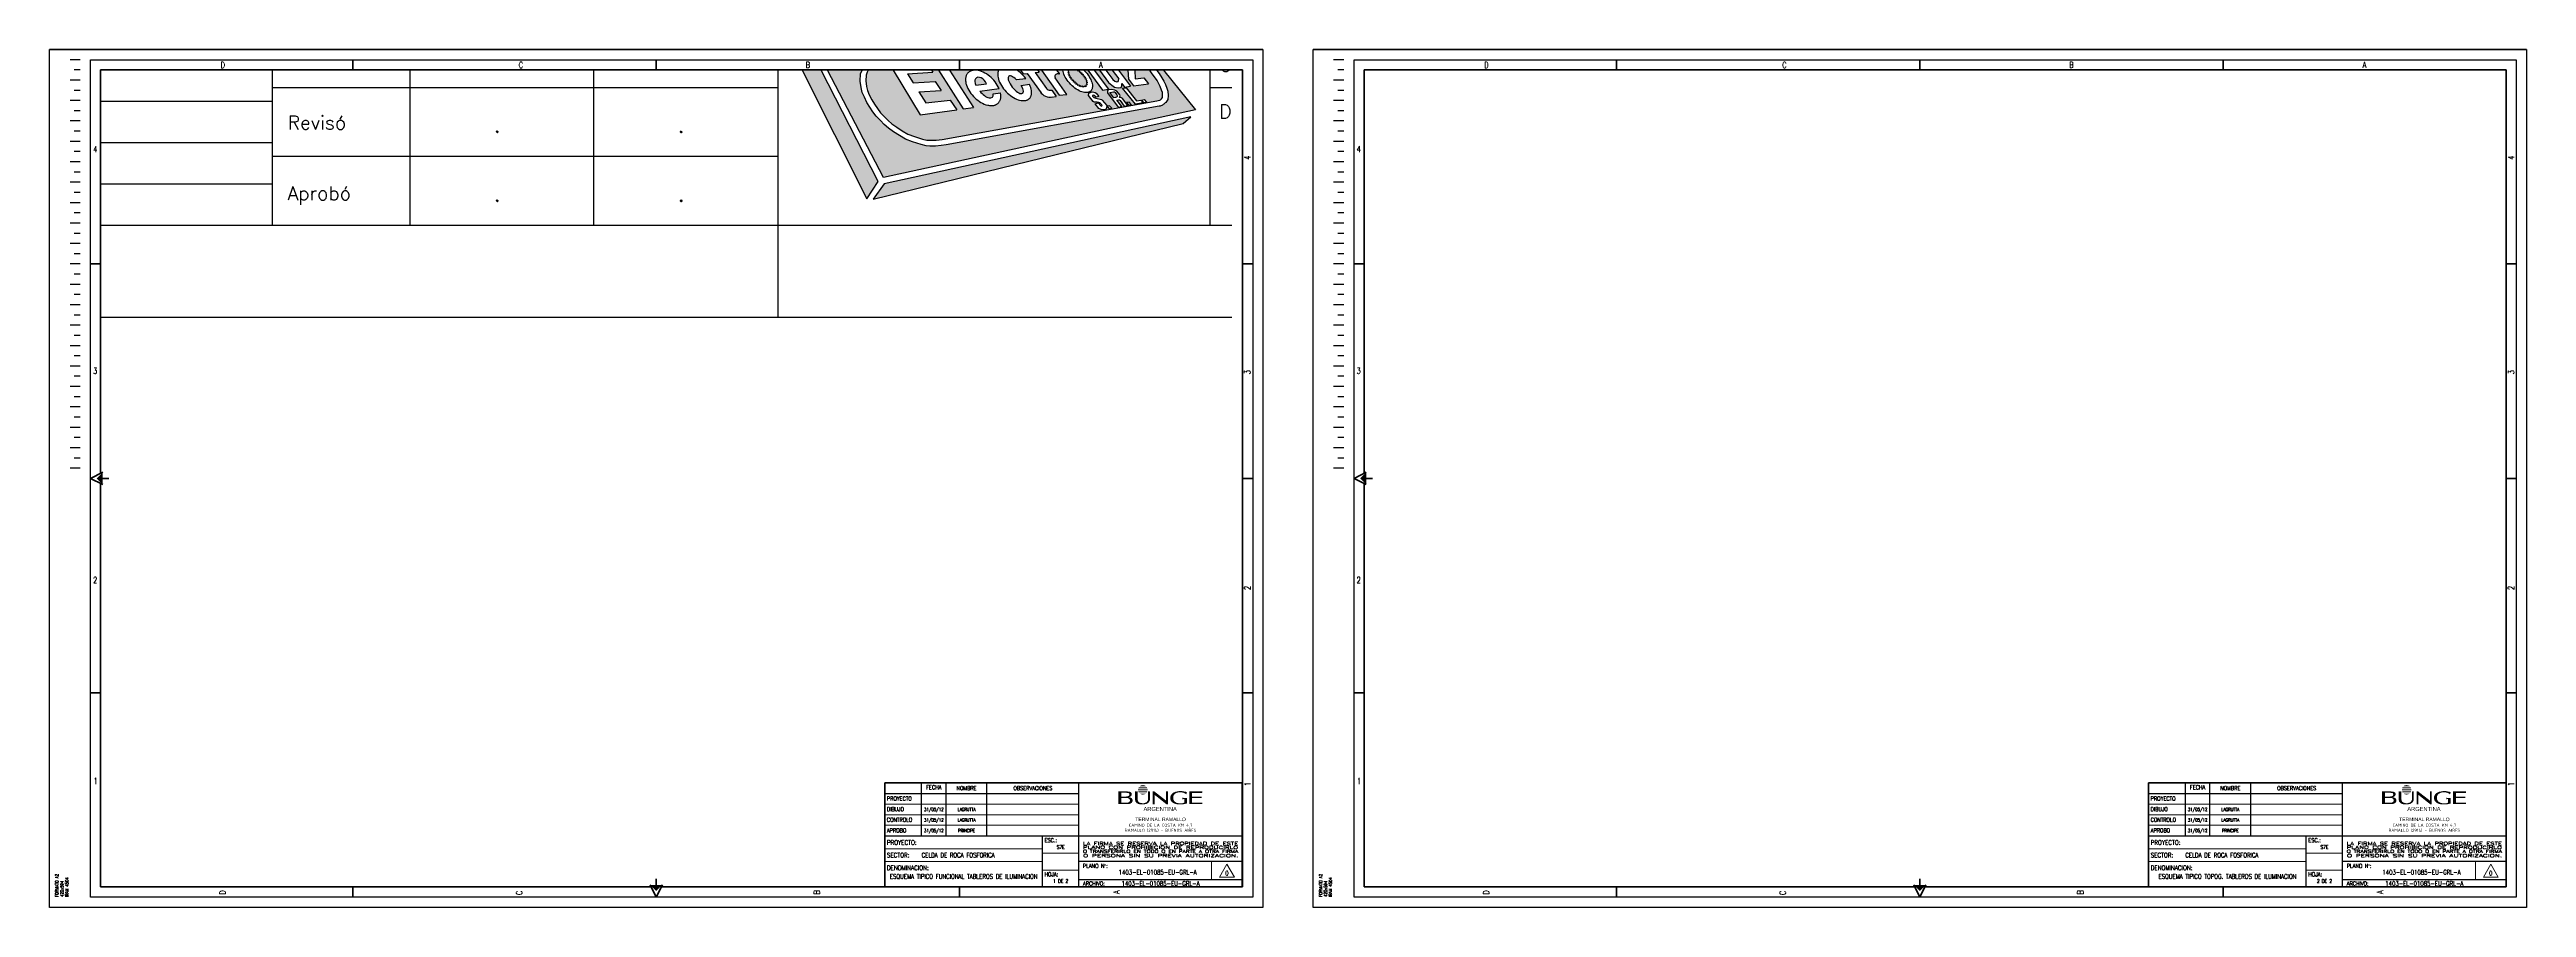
# Paper-space layout '1403-EL-01085-EU-GRL-A' of a CAD drawing. Header units: millimetres. Extents: x 1846 to 3058, y -31 to 389.
# The model-space entities are those that its viewports show. They can reach past a viewport. Long polylines and large blocks are cut down to what shows.
import ezdxf
from ezdxf.enums import TextEntityAlignment as Align

# ---------------------------------------------------------------- set-up
doc = ezdxf.new("R2010")
doc.units = ezdxf.units.MM
doc.linetypes.add('CENTER', pattern=[2, 1.25, -0.25, 0.25, -0.25])
for name, color, linetype in [('99FORMATO', 1, 'Continuous'), ('ASHADE', 7, 'Continuous'), ('Cañerias', 6, 'CENTER'), ('FORMATO', 7, 'Continuous'), ('PRINCIPAL', 7, 'Continuous'), ('Texto-rotulo', 4, 'Continuous'), ('TEXTOS', 3, 'Continuous'), ('VENTANA', 7, 'Continuous')]:
    doc.layers.add(name, color=color, linetype=linetype)
doc.layers.get('VENTANA').off()
doc.styles.add('ESTILO 1', font='romans.shx', dxfattribs={"width": 0.8})
doc.styles.add('ISO Proportional', font='isocp.shx')
doc.styles.add('ROMANS', font='romans.shx')
doc.styles.add('style1', font='arial.ttf', dxfattribs={"height": 1})
doc.styles.add('style2', font='romab___.ttf', dxfattribs={"height": 1})

# ---------------------------------------------------------------- blocks, each defined once
blk = doc.blocks.new('B')
at = {"layer": 'FORMATO', "linetype": 'Continuous', "lineweight": 20}
h = blk.add_hatch(color=3, dxfattribs=at)
h.paths.add_polyline_path([(2308.7, 617.6), (2308.7, 617.4), (2308.7, 617.1), (2308.7, 616.8), (2308.7, 616.6), (2308.7, 616.3), (2308.7, 616), (2308.7, 615.7), (2308.7, 615.4), (2308.7, 615.1), (2308.7, 614.8), (2308.7, 614.5), (2308.7, 614.2), (2308.7, 613.9), (2308.7, 613.6), (2308.7, 613.3), (2308.7, 613), (2308.7, 612.8), (2308.7, 612.6), (2308.9, 612.6), (2309.2, 612.6), (2309.5, 612.6), (2309.7, 612.6), (2310, 612.6), (2310.2, 612.6), (2310.5, 612.6), (2310.8, 612.6), (2311, 612.6), (2311.3, 612.6), (2311.5, 612.6), (2311.8, 612.6), (2312, 612.6), (2312.3, 612.6), (2312.5, 612.6), (2312.8, 612.6), (2313, 612.6), (2313.3, 612.6), (2313.5, 612.6), (2313.7, 612.6), (2313.9, 612.7), (2314.2, 612.7), (2314.4, 612.8), (2314.5, 612.8), (2314.7, 612.9), (2315, 613.1), (2315.2, 613.2), (2315.4, 613.4), (2315.5, 613.6), (2315.6, 613.8), (2315.7, 614.1), (2315.7, 614.4), (2315.7, 614.7), (2315.6, 614.9), (2315.5, 615.1), (2315.4, 615.3), (2315.2, 615.5), (2315, 615.6), (2314.8, 615.7), (2314.6, 615.8), (2314.4, 615.8), (2314.3, 615.8), (2314.1, 615.9), (2313.9, 615.9), (2313.9, 615.9), (2313.8, 615.9), (2313.8, 615.9), (2313.8, 615.9), (2313.9, 616), (2313.9, 616), (2314, 616), (2314.2, 616.1), (2314.3, 616.1), (2314.6, 616.3), (2314.9, 616.5), (2315.1, 616.7), (2315.2, 616.9), (2315.3, 617.2), (2315.3, 617.5), (2315.3, 617.7), (2315.2, 618), (2315.1, 618.1), (2314.9, 618.3), (2314.8, 618.4), (2314.5, 618.5), (2314.3, 618.6), (2314.1, 618.6), (2313.8, 618.7), (2313.6, 618.7), (2313.3, 618.7), (2313.1, 618.8), (2312.8, 618.8), (2312.8, 618.8), (2312.7, 618.8), (2312.5, 618.8), (2312.3, 618.8), (2312, 618.8), (2311.7, 618.8), (2311.4, 618.8), (2311.1, 618.8), (2310.7, 618.8), (2310.4, 618.8), (2310, 618.8), (2309.7, 618.8), (2309.4, 618.8), (2309.2, 618.8), (2309, 618.8), (2308.8, 618.8), (2308.7, 618.8), (2308.7, 618.7), (2308.7, 618.6), (2308.7, 618.5), (2308.7, 618.4), (2308.7, 618.2), (2308.7, 618), (2308.7, 617.8)])
h.paths.add_polyline_path([(2310.2, 617.9), (2310.2, 618.2), (2310.4, 618.2), (2310.7, 618.2), (2311, 618.2), (2311.3, 618.2), (2311.5, 618.2), (2311.8, 618.2), (2312.1, 618.2), (2312.3, 618.2), (2312.6, 618.2), (2312.9, 618.1), (2313.2, 618.1), (2313.4, 618.1), (2313.7, 618), (2313.8, 618), (2313.9, 617.9), (2314, 617.8), (2314.1, 617.7), (2314.1, 617.5), (2314.2, 617.4), (2314.1, 617.1), (2314, 616.8), (2313.8, 616.6), (2313.6, 616.5), (2313.4, 616.4), (2313.3, 616.4), (2313, 616.3), (2312.7, 616.3), (2312.5, 616.2), (2312.2, 616.2), (2311.9, 616.2), (2311.5, 616.2), (2311.4, 616.2), (2311.2, 616.2), (2311.1, 616.2), (2310.2, 616.2), (2310.2, 616.2), (2310.2, 616.4), (2310.2, 616.6), (2310.2, 616.9), (2310.2, 617.2), (2310.2, 617.6)], flags=16)
h.paths.add_polyline_path([(2310.2, 615.6), (2310.4, 615.6), (2310.7, 615.6), (2310.9, 615.6), (2311.2, 615.6), (2311.4, 615.6), (2311.7, 615.6), (2312, 615.6), (2312.4, 615.6), (2312.8, 615.6), (2312.9, 615.6), (2313.1, 615.5), (2313.3, 615.5), (2313.5, 615.5), (2313.7, 615.4), (2313.9, 615.3), (2314, 615.2), (2314.1, 615.1), (2314.2, 615), (2314.4, 614.7), (2314.4, 614.4), (2314.4, 614.1), (2314.3, 613.9), (2314.1, 613.7), (2314, 613.6), (2313.8, 613.4), (2313.6, 613.4), (2313.4, 613.3), (2313.2, 613.2), (2312.9, 613.2), (2312.6, 613.2), (2312.4, 613.2), (2312.1, 613.2), (2311.9, 613.2), (2311.6, 613.2), (2311.4, 613.2), (2311.1, 613.2), (2310.9, 613.2), (2310.6, 613.2), (2310.4, 613.2), (2310.2, 613.2), (2310.2, 613.4), (2310.2, 613.7), (2310.2, 613.9), (2310.2, 614.1), (2310.2, 614.4), (2310.2, 614.6), (2310.2, 614.9), (2310.2, 615.1), (2310.2, 615.4)], flags=16)
h = blk.add_hatch(color=3, dxfattribs=at)
h.paths.add_polyline_path([(2308.7, 617.6), (2308.7, 617.4), (2308.7, 617.1), (2308.7, 616.8), (2308.7, 616.6), (2308.7, 616.3), (2308.7, 616), (2308.7, 615.7), (2308.7, 615.4), (2308.7, 615.1), (2308.7, 614.8), (2308.7, 614.5), (2308.7, 614.2), (2308.7, 613.9), (2308.7, 613.6), (2308.7, 613.3), (2308.7, 613), (2308.7, 612.8), (2308.7, 612.6), (2308.9, 612.6), (2309.2, 612.6), (2309.5, 612.6), (2309.7, 612.6), (2310, 612.6), (2310.2, 612.6), (2310.5, 612.6), (2310.8, 612.6), (2311, 612.6), (2311.3, 612.6), (2311.5, 612.6), (2311.8, 612.6), (2312, 612.6), (2312.3, 612.6), (2312.5, 612.6), (2312.8, 612.6), (2313, 612.6), (2313.3, 612.6), (2313.5, 612.6), (2313.7, 612.6), (2313.9, 612.7), (2314.2, 612.7), (2314.4, 612.8), (2314.5, 612.8), (2314.7, 612.9), (2315, 613.1), (2315.2, 613.2), (2315.4, 613.4), (2315.5, 613.6), (2315.6, 613.8), (2315.7, 614.1), (2315.7, 614.4), (2315.7, 614.7), (2315.6, 614.9), (2315.5, 615.1), (2315.4, 615.3), (2315.2, 615.5), (2315, 615.6), (2314.8, 615.7), (2314.6, 615.8), (2314.4, 615.8), (2314.3, 615.8), (2314.1, 615.9), (2313.9, 615.9), (2313.9, 615.9), (2313.8, 615.9), (2313.8, 615.9), (2313.8, 615.9), (2313.9, 616), (2313.9, 616), (2314, 616), (2314.2, 616.1), (2314.3, 616.1), (2314.6, 616.3), (2314.9, 616.5), (2315.1, 616.7), (2315.2, 616.9), (2315.3, 617.2), (2315.3, 617.5), (2315.3, 617.7), (2315.2, 618), (2315.1, 618.1), (2314.9, 618.3), (2314.8, 618.4), (2314.5, 618.5), (2314.3, 618.6), (2314.1, 618.6), (2313.8, 618.7), (2313.6, 618.7), (2313.3, 618.7), (2313.1, 618.8), (2312.8, 618.8), (2312.8, 618.8), (2312.7, 618.8), (2312.5, 618.8), (2312.3, 618.8), (2312, 618.8), (2311.7, 618.8), (2311.4, 618.8), (2311.1, 618.8), (2310.7, 618.8), (2310.4, 618.8), (2310, 618.8), (2309.7, 618.8), (2309.4, 618.8), (2309.2, 618.8), (2309, 618.8), (2308.8, 618.8), (2308.7, 618.8), (2308.7, 618.7), (2308.7, 618.6), (2308.7, 618.5), (2308.7, 618.4), (2308.7, 618.2), (2308.7, 618), (2308.7, 617.8)])
h.paths.add_polyline_path([(2310.2, 617.9), (2310.2, 618.2), (2310.4, 618.2), (2310.7, 618.2), (2311, 618.2), (2311.3, 618.2), (2311.5, 618.2), (2311.8, 618.2), (2312.1, 618.2), (2312.3, 618.2), (2312.6, 618.2), (2312.9, 618.1), (2313.2, 618.1), (2313.4, 618.1), (2313.7, 618), (2313.8, 618), (2313.9, 617.9), (2314, 617.8), (2314.1, 617.7), (2314.1, 617.5), (2314.2, 617.4), (2314.1, 617.1), (2314, 616.8), (2313.8, 616.6), (2313.6, 616.5), (2313.4, 616.4), (2313.3, 616.4), (2313, 616.3), (2312.7, 616.3), (2312.5, 616.2), (2312.2, 616.2), (2311.9, 616.2), (2311.5, 616.2), (2311.4, 616.2), (2311.2, 616.2), (2311.1, 616.2), (2310.2, 616.2), (2310.2, 616.2), (2310.2, 616.4), (2310.2, 616.6), (2310.2, 616.9), (2310.2, 617.2), (2310.2, 617.6)], flags=16)
h.paths.add_polyline_path([(2310.2, 615.6), (2310.4, 615.6), (2310.7, 615.6), (2310.9, 615.6), (2311.2, 615.6), (2311.4, 615.6), (2311.7, 615.6), (2312, 615.6), (2312.4, 615.6), (2312.8, 615.6), (2312.9, 615.6), (2313.1, 615.5), (2313.3, 615.5), (2313.5, 615.5), (2313.7, 615.4), (2313.9, 615.3), (2314, 615.2), (2314.1, 615.1), (2314.2, 615), (2314.4, 614.7), (2314.4, 614.4), (2314.4, 614.1), (2314.3, 613.9), (2314.1, 613.7), (2314, 613.6), (2313.8, 613.4), (2313.6, 613.4), (2313.4, 613.3), (2313.2, 613.2), (2312.9, 613.2), (2312.6, 613.2), (2312.4, 613.2), (2312.1, 613.2), (2311.9, 613.2), (2311.6, 613.2), (2311.4, 613.2), (2311.1, 613.2), (2310.9, 613.2), (2310.6, 613.2), (2310.4, 613.2), (2310.2, 613.2), (2310.2, 613.4), (2310.2, 613.7), (2310.2, 613.9), (2310.2, 614.1), (2310.2, 614.4), (2310.2, 614.6), (2310.2, 614.9), (2310.2, 615.1), (2310.2, 615.4)], flags=16)
for points in [[(2316.9, 616), (2316.9, 615.7), (2316.9, 615.5), (2316.9, 615.2), (2316.9, 615), (2316.9, 614.7), (2316.9, 614.5), (2317, 614.3), (2317, 614.1), (2317.1, 613.8), (2317.2, 613.6), (2317.4, 613.5), (2317.5, 613.3), (2317.7, 613.1), (2317.8, 613), (2318, 612.9), (2318.2, 612.9), (2318.3, 612.8), (2318.4, 612.7), (2318.7, 612.7), (2318.9, 612.6), (2319.2, 612.5), (2319.4, 612.5), (2319.6, 612.5), (2319.9, 612.4), (2320.2, 612.4), (2320.4, 612.4), (2320.6, 612.4), (2320.8, 612.4), (2321, 612.4), (2321.3, 612.5), (2321.6, 612.5), (2321.8, 612.6), (2322.1, 612.6), (2322.3, 612.7), (2322.5, 612.7), (2322.7, 612.8), (2323, 613), (2323.2, 613.1), (2323.5, 613.3), (2323.6, 613.5), (2323.8, 613.7), (2323.9, 613.9), (2324, 614.1), (2324.1, 614.4), (2324.2, 614.6), (2324.2, 614.9), (2324.2, 615.2), (2324.2, 615.5), (2324.2, 615.8), (2324.2, 616.1), (2324.2, 616.4), (2324.2, 616.6), (2324.2, 616.9), (2324.2, 617.2), (2324.2, 617.6), (2324.2, 617.9), (2324.2, 618.2), (2324.2, 618.4), (2324.2, 618.6), (2324.2, 618.7), (2324.2, 618.8), (2324.2, 618.8), (2324, 618.8), (2323.8, 618.7), (2323.6, 618.8), (2323.4, 618.8), (2323.3, 618.8), (2323.3, 618.7), (2323.3, 618.6), (2323.3, 618.4), (2323.3, 618.1), (2323.3, 617.8), (2323.3, 617.4), (2323.3, 617.1), (2323.3, 616.8), (2323.3, 616.5), (2323.3, 616.2), (2323.3, 616), (2323.3, 615.7), (2323.3, 615.5), (2323.3, 615.2), (2323.3, 614.9), (2323.3, 614.7), (2323.2, 614.4), (2323.1, 614.2), (2323, 614), (2322.8, 613.8), (2322.7, 613.6), (2322.4, 613.4), (2322.2, 613.3), (2321.9, 613.2), (2321.8, 613.2), (2321.6, 613.1), (2321.4, 613.1), (2321.2, 613), (2321, 613), (2320.8, 613), (2320.6, 613), (2320.3, 613), (2320, 613.1), (2319.8, 613.1), (2319.5, 613.2), (2319.3, 613.2), (2319.1, 613.3), (2318.9, 613.5), (2318.7, 613.6), (2318.5, 613.8), (2318.4, 614), (2318.3, 614.3), (2318.2, 614.6), (2318.2, 614.8), (2318.1, 615.1), (2318.1, 615.3), (2318.1, 615.5), (2318.1, 615.7), (2318.1, 615.9), (2318.1, 616.1), (2318.1, 616.4), (2318.1, 616.6), (2318.1, 616.9), (2318.1, 617.1), (2318.1, 617.3), (2318.1, 617.6), (2318.1, 617.8), (2318.1, 618.1), (2318.1, 618.3), (2318.1, 618.5), (2318.1, 618.8), (2318, 618.8), (2317.8, 618.8), (2317.5, 618.7), (2317.2, 618.8), (2317, 618.8), (2316.9, 618.8), (2316.9, 618.7), (2316.9, 618.7), (2316.9, 618.6), (2316.9, 618.5), (2316.9, 618.4), (2316.9, 618.1), (2316.9, 617.9), (2316.9, 617.6), (2316.9, 617.3), (2316.9, 617), (2316.9, 616.8), (2316.9, 616.5), (2316.9, 616.2)], [(2316.9, 616), (2316.9, 615.7), (2316.9, 615.5), (2316.9, 615.2), (2316.9, 615), (2316.9, 614.7), (2316.9, 614.5), (2317, 614.3), (2317, 614.1), (2317.1, 613.8), (2317.2, 613.6), (2317.4, 613.5), (2317.5, 613.3), (2317.7, 613.1), (2317.8, 613), (2318, 612.9), (2318.2, 612.9), (2318.3, 612.8), (2318.4, 612.7), (2318.7, 612.7), (2318.9, 612.6), (2319.2, 612.5), (2319.4, 612.5), (2319.6, 612.5), (2319.9, 612.4), (2320.2, 612.4), (2320.4, 612.4), (2320.6, 612.4), (2320.8, 612.4), (2321, 612.4), (2321.3, 612.5), (2321.6, 612.5), (2321.8, 612.6), (2322.1, 612.6), (2322.3, 612.7), (2322.5, 612.7), (2322.7, 612.8), (2323, 613), (2323.2, 613.1), (2323.5, 613.3), (2323.6, 613.5), (2323.8, 613.7), (2323.9, 613.9), (2324, 614.1), (2324.1, 614.4), (2324.2, 614.6), (2324.2, 614.9), (2324.2, 615.2), (2324.2, 615.5), (2324.2, 615.8), (2324.2, 616.1), (2324.2, 616.4), (2324.2, 616.6), (2324.2, 616.9), (2324.2, 617.2), (2324.2, 617.6), (2324.2, 617.9), (2324.2, 618.2), (2324.2, 618.4), (2324.2, 618.6), (2324.2, 618.7), (2324.2, 618.8), (2324.2, 618.8), (2324, 618.8), (2323.8, 618.7), (2323.6, 618.8), (2323.4, 618.8), (2323.3, 618.8), (2323.3, 618.7), (2323.3, 618.6), (2323.3, 618.4), (2323.3, 618.1), (2323.3, 617.8), (2323.3, 617.4), (2323.3, 617.1), (2323.3, 616.8), (2323.3, 616.5), (2323.3, 616.2), (2323.3, 616), (2323.3, 615.7), (2323.3, 615.5), (2323.3, 615.2), (2323.3, 614.9), (2323.3, 614.7), (2323.2, 614.4), (2323.1, 614.2), (2323, 614), (2322.8, 613.8), (2322.7, 613.6), (2322.4, 613.4), (2322.2, 613.3), (2321.9, 613.2), (2321.8, 613.2), (2321.6, 613.1), (2321.4, 613.1), (2321.2, 613), (2321, 613), (2320.8, 613), (2320.6, 613), (2320.3, 613), (2320, 613.1), (2319.8, 613.1), (2319.5, 613.2), (2319.3, 613.2), (2319.1, 613.3), (2318.9, 613.5), (2318.7, 613.6), (2318.5, 613.8), (2318.4, 614), (2318.3, 614.3), (2318.2, 614.6), (2318.2, 614.8), (2318.1, 615.1), (2318.1, 615.3), (2318.1, 615.5), (2318.1, 615.7), (2318.1, 615.9), (2318.1, 616.1), (2318.1, 616.4), (2318.1, 616.6), (2318.1, 616.9), (2318.1, 617.1), (2318.1, 617.3), (2318.1, 617.6), (2318.1, 617.8), (2318.1, 618.1), (2318.1, 618.3), (2318.1, 618.5), (2318.1, 618.8), (2318, 618.8), (2317.8, 618.8), (2317.5, 618.7), (2317.2, 618.8), (2317, 618.8), (2316.9, 618.8), (2316.9, 618.7), (2316.9, 618.7), (2316.9, 618.6), (2316.9, 618.5), (2316.9, 618.4), (2316.9, 618.1), (2316.9, 617.9), (2316.9, 617.6), (2316.9, 617.3), (2316.9, 617), (2316.9, 616.8), (2316.9, 616.5), (2316.9, 616.2)], [(2332.3, 612.5), (2333, 612.5), (2333, 618.8), (2332.1, 618.8), (2332.1, 614.3), (2326.3, 618.8), (2325.6, 618.8), (2325.6, 612.5), (2326.5, 612.5), (2326.5, 617.1)], [(2332.3, 612.5), (2333, 612.5), (2333, 618.8), (2332.1, 618.8), (2332.1, 614.3), (2326.3, 618.8), (2325.6, 618.8), (2325.6, 612.5), (2326.5, 612.5), (2326.5, 617.1)], [(2334.4, 614.4), (2334.6, 614.1), (2334.7, 613.9), (2334.9, 613.7), (2335.1, 613.5), (2335.4, 613.3), (2335.6, 613.1), (2335.9, 613), (2336.1, 612.9), (2336.4, 612.8), (2336.7, 612.7), (2336.9, 612.6), (2337.1, 612.6), (2337.4, 612.5), (2337.6, 612.5), (2337.9, 612.5), (2338.2, 612.4), (2338.5, 612.4), (2338.9, 612.4), (2339.1, 612.4), (2339.4, 612.4), (2339.7, 612.5), (2340, 612.5), (2340.3, 612.5), (2340.5, 612.5), (2340.9, 612.6), (2341.2, 612.6), (2341.5, 612.7), (2341.8, 612.8), (2341.9, 612.8), (2342, 612.8), (2342.2, 612.8), (2342.2, 612.8), (2342.2, 612.9), (2342.3, 612.9), (2342.3, 612.9), (2342.3, 613), (2342.3, 613), (2342.3, 613.2), (2342.3, 613.4), (2342.3, 613.6), (2342.3, 613.8), (2342.3, 614.1), (2342.3, 614.3), (2342.3, 614.6), (2342.3, 614.9), (2342.3, 615.1), (2342.3, 615.4), (2342.3, 615.6), (2342, 615.6), (2341.7, 615.6), (2341.4, 615.6), (2341.1, 615.6), (2340.9, 615.6), (2340.8, 615.6), (2340.6, 615.6), (2340.5, 615.6), (2340.4, 615.7), (2340.3, 615.7), (2340.2, 615.7), (2340.1, 615.7), (2340.1, 615.7), (2340.1, 615.6), (2340.1, 615.5), (2340.1, 615.4), (2340.1, 615.2), (2340.1, 615.1), (2340.1, 615), (2340.2, 615), (2340.3, 615), (2340.4, 615), (2340.5, 615), (2340.6, 615.1), (2340.6, 615.1), (2340.8, 615.1), (2340.9, 615.1), (2341, 615.1), (2341, 614.8), (2341, 614.5), (2341, 614.3), (2341, 614), (2341, 613.7), (2341, 613.6), (2341, 613.5), (2341, 613.3), (2341, 613.2), (2340.9, 613.2), (2340.8, 613.2), (2340.7, 613.1), (2340.6, 613.1), (2340.5, 613.1), (2340.4, 613.1), (2340.2, 613), (2340, 613), (2339.9, 613), (2339.7, 613), (2339.5, 613), (2339.3, 613), (2339, 613), (2338.7, 613), (2338.4, 613), (2338.1, 613), (2337.9, 613.1), (2337.6, 613.1), (2337.3, 613.2), (2337.1, 613.3), (2336.9, 613.4), (2336.6, 613.6), (2336.4, 613.7), (2336.2, 613.9), (2336, 614.1), (2335.9, 614.4), (2335.8, 614.6), (2335.6, 614.9), (2335.6, 615.3), (2335.6, 615.6), (2335.6, 615.8), (2335.6, 616), (2335.6, 616.1), (2335.6, 616.2), (2335.6, 616.3), (2335.6, 616.4), (2335.7, 616.6), (2335.8, 616.8), (2335.9, 617.1), (2336.1, 617.2), (2336.2, 617.4), (2336.4, 617.6), (2336.5, 617.7), (2336.7, 617.8), (2336.9, 617.9), (2337.1, 618), (2337.3, 618.1), (2337.5, 618.2), (2337.7, 618.2), (2337.9, 618.3), (2338.2, 618.3), (2338.4, 618.3), (2338.6, 618.4), (2338.9, 618.4), (2339.1, 618.4), (2339.3, 618.4), (2339.5, 618.3), (2339.8, 618.3), (2340, 618.3), (2340.2, 618.2), (2340.5, 618.2), (2340.7, 618.1), (2341, 618), (2341.3, 617.8), (2341.6, 617.7), (2341.7, 617.6), (2341.7, 617.5), (2341.8, 617.5), (2341.9, 617.4), (2341.9, 617.4), (2341.9, 617.4), (2342, 617.4), (2342, 617.5), (2342, 617.6), (2342.1, 617.8), (2342.2, 617.9), (2342.2, 618.1), (2342.3, 618.2), (2342.3, 618.3), (2342.3, 618.3), (2342.3, 618.4), (2342.3, 618.4), (2342.3, 618.4), (2342.2, 618.4), (2342.1, 618.4), (2342, 618.5), (2341.8, 618.6), (2341.5, 618.6), (2341.2, 618.7), (2341.1, 618.7), (2340.9, 618.7), (2340.8, 618.8), (2340.6, 618.8), (2340.4, 618.8), (2340.3, 618.8), (2340.1, 618.9), (2339.9, 618.9), (2339.7, 618.9), (2339.4, 618.9), (2339.1, 618.9), (2338.8, 618.9), (2338.6, 618.9), (2338.3, 618.9), (2338, 618.8), (2337.7, 618.8), (2337.4, 618.7), (2337.2, 618.7), (2336.9, 618.6), (2336.7, 618.6), (2336.5, 618.5), (2336.2, 618.4), (2336, 618.3), (2335.8, 618.2), (2335.6, 618.1), (2335.4, 618), (2335.2, 617.8), (2335, 617.6), (2334.8, 617.5), (2334.7, 617.3), (2334.6, 617.1), (2334.4, 616.9), (2334.4, 616.8), (2334.3, 616.7), (2334.3, 616.5), (2334.2, 616.3), (2334.2, 616), (2334.2, 615.8), (2334.2, 615.5), (2334.2, 615.2), (2334.2, 614.9), (2334.3, 614.6)], [(2334.4, 614.4), (2334.6, 614.1), (2334.7, 613.9), (2334.9, 613.7), (2335.1, 613.5), (2335.4, 613.3), (2335.6, 613.1), (2335.9, 613), (2336.1, 612.9), (2336.4, 612.8), (2336.7, 612.7), (2336.9, 612.6), (2337.1, 612.6), (2337.4, 612.5), (2337.6, 612.5), (2337.9, 612.5), (2338.2, 612.4), (2338.5, 612.4), (2338.9, 612.4), (2339.1, 612.4), (2339.4, 612.4), (2339.7, 612.5), (2340, 612.5), (2340.3, 612.5), (2340.5, 612.5), (2340.9, 612.6), (2341.2, 612.6), (2341.5, 612.7), (2341.8, 612.8), (2341.9, 612.8), (2342, 612.8), (2342.2, 612.8), (2342.2, 612.8), (2342.2, 612.9), (2342.3, 612.9), (2342.3, 612.9), (2342.3, 613), (2342.3, 613), (2342.3, 613.2), (2342.3, 613.4), (2342.3, 613.6), (2342.3, 613.8), (2342.3, 614.1), (2342.3, 614.3), (2342.3, 614.6), (2342.3, 614.9), (2342.3, 615.1), (2342.3, 615.4), (2342.3, 615.6), (2342, 615.6), (2341.7, 615.6), (2341.4, 615.6), (2341.1, 615.6), (2340.9, 615.6), (2340.8, 615.6), (2340.6, 615.6), (2340.5, 615.6), (2340.4, 615.7), (2340.3, 615.7), (2340.2, 615.7), (2340.1, 615.7), (2340.1, 615.7), (2340.1, 615.6), (2340.1, 615.5), (2340.1, 615.4), (2340.1, 615.2), (2340.1, 615.1), (2340.1, 615), (2340.2, 615), (2340.3, 615), (2340.4, 615), (2340.5, 615), (2340.6, 615.1), (2340.6, 615.1), (2340.8, 615.1), (2340.9, 615.1), (2341, 615.1), (2341, 614.8), (2341, 614.5), (2341, 614.3), (2341, 614), (2341, 613.7), (2341, 613.6), (2341, 613.5), (2341, 613.3), (2341, 613.2), (2340.9, 613.2), (2340.8, 613.2), (2340.7, 613.1), (2340.6, 613.1), (2340.5, 613.1), (2340.4, 613.1), (2340.2, 613), (2340, 613), (2339.9, 613), (2339.7, 613), (2339.5, 613), (2339.3, 613), (2339, 613), (2338.7, 613), (2338.4, 613), (2338.1, 613), (2337.9, 613.1), (2337.6, 613.1), (2337.3, 613.2), (2337.1, 613.3), (2336.9, 613.4), (2336.6, 613.6), (2336.4, 613.7), (2336.2, 613.9), (2336, 614.1), (2335.9, 614.4), (2335.8, 614.6), (2335.6, 614.9), (2335.6, 615.3), (2335.6, 615.6), (2335.6, 615.8), (2335.6, 616), (2335.6, 616.1), (2335.6, 616.2), (2335.6, 616.3), (2335.6, 616.4), (2335.7, 616.6), (2335.8, 616.8), (2335.9, 617.1), (2336.1, 617.2), (2336.2, 617.4), (2336.4, 617.6), (2336.5, 617.7), (2336.7, 617.8), (2336.9, 617.9), (2337.1, 618), (2337.3, 618.1), (2337.5, 618.2), (2337.7, 618.2), (2337.9, 618.3), (2338.2, 618.3), (2338.4, 618.3), (2338.6, 618.4), (2338.9, 618.4), (2339.1, 618.4), (2339.3, 618.4), (2339.5, 618.3), (2339.8, 618.3), (2340, 618.3), (2340.2, 618.2), (2340.5, 618.2), (2340.7, 618.1), (2341, 618), (2341.3, 617.8), (2341.6, 617.7), (2341.7, 617.6), (2341.7, 617.5), (2341.8, 617.5), (2341.9, 617.4), (2341.9, 617.4), (2341.9, 617.4), (2342, 617.4), (2342, 617.5), (2342, 617.6), (2342.1, 617.8), (2342.2, 617.9), (2342.2, 618.1), (2342.3, 618.2), (2342.3, 618.3), (2342.3, 618.3), (2342.3, 618.4), (2342.3, 618.4), (2342.3, 618.4), (2342.2, 618.4), (2342.1, 618.4), (2342, 618.5), (2341.8, 618.6), (2341.5, 618.6), (2341.2, 618.7), (2341.1, 618.7), (2340.9, 618.7), (2340.8, 618.8), (2340.6, 618.8), (2340.4, 618.8), (2340.3, 618.8), (2340.1, 618.9), (2339.9, 618.9), (2339.7, 618.9), (2339.4, 618.9), (2339.1, 618.9), (2338.8, 618.9), (2338.6, 618.9), (2338.3, 618.9), (2338, 618.8), (2337.7, 618.8), (2337.4, 618.7), (2337.2, 618.7), (2336.9, 618.6), (2336.7, 618.6), (2336.5, 618.5), (2336.2, 618.4), (2336, 618.3), (2335.8, 618.2), (2335.6, 618.1), (2335.4, 618), (2335.2, 617.8), (2335, 617.6), (2334.8, 617.5), (2334.7, 617.3), (2334.6, 617.1), (2334.4, 616.9), (2334.4, 616.8), (2334.3, 616.7), (2334.3, 616.5), (2334.2, 616.3), (2334.2, 616), (2334.2, 615.8), (2334.2, 615.5), (2334.2, 615.2), (2334.2, 614.9), (2334.3, 614.6)], [(2343.5, 616), (2343.5, 615.8), (2343.5, 615.5), (2343.5, 615.3), (2343.5, 615.1), (2343.5, 614.9), (2343.5, 614.6), (2343.5, 614.4), (2343.5, 614.2), (2343.5, 613.9), (2343.5, 613.7), (2343.5, 613.5), (2343.5, 613.2), (2343.5, 613), (2343.5, 612.8), (2343.5, 612.6), (2343.7, 612.6), (2344, 612.6), (2344.2, 612.6), (2344.4, 612.6), (2344.6, 612.6), (2344.9, 612.6), (2345.1, 612.6), (2345.3, 612.6), (2345.5, 612.6), (2345.8, 612.6), (2346, 612.6), (2346.2, 612.6), (2346.5, 612.6), (2346.7, 612.6), (2346.9, 612.6), (2347.1, 612.6), (2347.4, 612.6), (2347.6, 612.6), (2347.8, 612.6), (2348, 612.6), (2348.3, 612.6), (2348.5, 612.6), (2348.7, 612.6), (2349, 612.6), (2349.2, 612.6), (2349.4, 612.6), (2349.6, 612.6), (2349.9, 612.6), (2349.8, 612.7), (2349.8, 612.8), (2349.8, 612.9), (2349.8, 613.1), (2349.8, 613.2), (2349.9, 613.3), (2349.8, 613.3), (2349.8, 613.3), (2349.8, 613.3), (2349.7, 613.3), (2349.5, 613.3), (2349.3, 613.3), (2349.1, 613.2), (2348.9, 613.2), (2348.8, 613.2), (2348.7, 613.2), (2348.6, 613.2), (2348.4, 613.2), (2348.2, 613.2), (2348, 613.2), (2347.9, 613.2), (2347.8, 613.2), (2347.7, 613.2), (2347.5, 613.2), (2347.4, 613.2), (2347.3, 613.2), (2347.1, 613.2), (2346.9, 613.2), (2346.8, 613.2), (2346.6, 613.2), (2346.4, 613.2), (2346.2, 613.2), (2345.9, 613.2), (2345.7, 613.2), (2345.4, 613.2), (2345.1, 613.2), (2344.8, 613.2), (2344.8, 613.4), (2344.8, 613.7), (2344.8, 613.9), (2344.8, 614.1), (2344.8, 614.4), (2344.8, 614.6), (2344.8, 614.9), (2344.8, 615.1), (2344.8, 615.4), (2344.8, 615.6), (2345, 615.6), (2345.3, 615.6), (2345.6, 615.6), (2345.8, 615.6), (2346.1, 615.6), (2346.3, 615.6), (2346.6, 615.6), (2346.8, 615.6), (2347.1, 615.6), (2347.3, 615.6), (2347.6, 615.6), (2347.9, 615.6), (2348.2, 615.6), (2348.5, 615.6), (2348.7, 615.6), (2349, 615.6), (2349.2, 615.6), (2349.3, 615.6), (2349.4, 615.6), (2349.5, 615.6), (2349.5, 615.7), (2349.5, 615.8), (2349.5, 615.9), (2349.5, 616), (2349.5, 616.2), (2349.5, 616.2), (2349.3, 616.2), (2349, 616.2), (2348.8, 616.2), (2348.7, 616.2), (2348.6, 616.2), (2348.5, 616.2), (2348.2, 616.2), (2348, 616.2), (2347.7, 616.2), (2347.5, 616.2), (2347.2, 616.2), (2347, 616.2), (2346.8, 616.2), (2346.5, 616.2), (2346.3, 616.2), (2346, 616.2), (2345.8, 616.2), (2345.5, 616.2), (2345.3, 616.2), (2345, 616.2), (2344.8, 616.2), (2344.8, 616.5), (2344.8, 616.8), (2344.8, 617), (2344.8, 617.3), (2344.8, 617.6), (2344.8, 617.9), (2344.8, 618.1), (2345.1, 618.1), (2345.4, 618.1), (2345.7, 618.1), (2346, 618.1), (2346.3, 618.1), (2346.6, 618.1), (2346.9, 618.1), (2347.3, 618.1), (2347.3, 618.1), (2347.4, 618.1), (2347.4, 618.1), (2347.7, 618.1), (2348, 618.1), (2348.4, 618.1), (2348.6, 618.1), (2349, 618.1), (2349.4, 618.1), (2349.5, 618), (2349.7, 618), (2349.8, 618), (2349.8, 618.1), (2349.8, 618.2), (2349.7, 618.4), (2349.7, 618.5), (2349.8, 618.6), (2349.8, 618.8), (2349.6, 618.8), (2349.3, 618.8), (2349.1, 618.8), (2348.9, 618.8), (2348.6, 618.8), (2348.4, 618.8), (2348.2, 618.8), (2347.9, 618.8), (2347.7, 618.8), (2347.5, 618.8), (2347.2, 618.8), (2347, 618.8), (2346.8, 618.8), (2346.5, 618.8), (2346.3, 618.8), (2346.1, 618.8), (2345.8, 618.8), (2345.6, 618.8), (2345.4, 618.8), (2345.1, 618.8), (2344.9, 618.8), (2344.7, 618.8), (2344.4, 618.8), (2344.2, 618.8), (2344, 618.8), (2343.7, 618.8), (2343.5, 618.8), (2343.5, 618.5), (2343.5, 618.3), (2343.5, 618.1), (2343.5, 617.9), (2343.5, 617.6), (2343.5, 617.4), (2343.5, 617.2), (2343.5, 616.9), (2343.5, 616.7), (2343.5, 616.5), (2343.5, 616.2)], [(2343.5, 616), (2343.5, 615.8), (2343.5, 615.5), (2343.5, 615.3), (2343.5, 615.1), (2343.5, 614.9), (2343.5, 614.6), (2343.5, 614.4), (2343.5, 614.2), (2343.5, 613.9), (2343.5, 613.7), (2343.5, 613.5), (2343.5, 613.2), (2343.5, 613), (2343.5, 612.8), (2343.5, 612.6), (2343.7, 612.6), (2344, 612.6), (2344.2, 612.6), (2344.4, 612.6), (2344.6, 612.6), (2344.9, 612.6), (2345.1, 612.6), (2345.3, 612.6), (2345.5, 612.6), (2345.8, 612.6), (2346, 612.6), (2346.2, 612.6), (2346.5, 612.6), (2346.7, 612.6), (2346.9, 612.6), (2347.1, 612.6), (2347.4, 612.6), (2347.6, 612.6), (2347.8, 612.6), (2348, 612.6), (2348.3, 612.6), (2348.5, 612.6), (2348.7, 612.6), (2349, 612.6), (2349.2, 612.6), (2349.4, 612.6), (2349.6, 612.6), (2349.9, 612.6), (2349.8, 612.7), (2349.8, 612.8), (2349.8, 612.9), (2349.8, 613.1), (2349.8, 613.2), (2349.9, 613.3), (2349.8, 613.3), (2349.8, 613.3), (2349.8, 613.3), (2349.7, 613.3), (2349.5, 613.3), (2349.3, 613.3), (2349.1, 613.2), (2348.9, 613.2), (2348.8, 613.2), (2348.7, 613.2), (2348.6, 613.2), (2348.4, 613.2), (2348.2, 613.2), (2348, 613.2), (2347.9, 613.2), (2347.8, 613.2), (2347.7, 613.2), (2347.5, 613.2), (2347.4, 613.2), (2347.3, 613.2), (2347.1, 613.2), (2346.9, 613.2), (2346.8, 613.2), (2346.6, 613.2), (2346.4, 613.2), (2346.2, 613.2), (2345.9, 613.2), (2345.7, 613.2), (2345.4, 613.2), (2345.1, 613.2), (2344.8, 613.2), (2344.8, 613.4), (2344.8, 613.7), (2344.8, 613.9), (2344.8, 614.1), (2344.8, 614.4), (2344.8, 614.6), (2344.8, 614.9), (2344.8, 615.1), (2344.8, 615.4), (2344.8, 615.6), (2345, 615.6), (2345.3, 615.6), (2345.6, 615.6), (2345.8, 615.6), (2346.1, 615.6), (2346.3, 615.6), (2346.6, 615.6), (2346.8, 615.6), (2347.1, 615.6), (2347.3, 615.6), (2347.6, 615.6), (2347.9, 615.6), (2348.2, 615.6), (2348.5, 615.6), (2348.7, 615.6), (2349, 615.6), (2349.2, 615.6), (2349.3, 615.6), (2349.4, 615.6), (2349.5, 615.6), (2349.5, 615.7), (2349.5, 615.8), (2349.5, 615.9), (2349.5, 616), (2349.5, 616.2), (2349.5, 616.2), (2349.3, 616.2), (2349, 616.2), (2348.8, 616.2), (2348.7, 616.2), (2348.6, 616.2), (2348.5, 616.2), (2348.2, 616.2), (2348, 616.2), (2347.7, 616.2), (2347.5, 616.2), (2347.2, 616.2), (2347, 616.2), (2346.8, 616.2), (2346.5, 616.2), (2346.3, 616.2), (2346, 616.2), (2345.8, 616.2), (2345.5, 616.2), (2345.3, 616.2), (2345, 616.2), (2344.8, 616.2), (2344.8, 616.5), (2344.8, 616.8), (2344.8, 617), (2344.8, 617.3), (2344.8, 617.6), (2344.8, 617.9), (2344.8, 618.1), (2345.1, 618.1), (2345.4, 618.1), (2345.7, 618.1), (2346, 618.1), (2346.3, 618.1), (2346.6, 618.1), (2346.9, 618.1), (2347.3, 618.1), (2347.3, 618.1), (2347.4, 618.1), (2347.4, 618.1), (2347.7, 618.1), (2348, 618.1), (2348.4, 618.1), (2348.6, 618.1), (2349, 618.1), (2349.4, 618.1), (2349.5, 618), (2349.7, 618), (2349.8, 618), (2349.8, 618.1), (2349.8, 618.2), (2349.7, 618.4), (2349.7, 618.5), (2349.8, 618.6), (2349.8, 618.8), (2349.6, 618.8), (2349.3, 618.8), (2349.1, 618.8), (2348.9, 618.8), (2348.6, 618.8), (2348.4, 618.8), (2348.2, 618.8), (2347.9, 618.8), (2347.7, 618.8), (2347.5, 618.8), (2347.2, 618.8), (2347, 618.8), (2346.8, 618.8), (2346.5, 618.8), (2346.3, 618.8), (2346.1, 618.8), (2345.8, 618.8), (2345.6, 618.8), (2345.4, 618.8), (2345.1, 618.8), (2344.9, 618.8), (2344.7, 618.8), (2344.4, 618.8), (2344.2, 618.8), (2344, 618.8), (2343.7, 618.8), (2343.5, 618.8), (2343.5, 618.5), (2343.5, 618.3), (2343.5, 618.1), (2343.5, 617.9), (2343.5, 617.6), (2343.5, 617.4), (2343.5, 617.2), (2343.5, 616.9), (2343.5, 616.7), (2343.5, 616.5), (2343.5, 616.2)]]:
    blk.add_hatch(color=3, dxfattribs=at).paths.add_polyline_path(points)
h = blk.add_hatch(color=3, dxfattribs=at)
h.paths.add_polyline_path([(2322.2, 621.3), (2322, 621.5), (2321.7, 621.6), (2321.5, 621.7), (2321.3, 621.8), (2321, 621.8), (2320.7, 621.9), (2320.5, 621.8), (2320.2, 621.8), (2319.9, 621.7), (2319.7, 621.6), (2319.5, 621.5), (2319.3, 621.3)])
h.paths.add_polyline_path([(2322.9, 620.3), (2322.8, 620.5), (2322.7, 620.7), (2322.6, 620.8), (2318.8, 620.8), (2318.7, 620.7), (2318.6, 620.5), (2318.6, 620.3)])
h.paths.add_polyline_path([(2318.4, 619.8), (2318.4, 619.7), (2318.4, 619.6), (2318.4, 619.5), (2318.4, 619.5), (2318.4, 619.4), (2318.4, 619.3), (2323, 619.3), (2323, 619.4), (2323, 619.5), (2323, 619.5), (2323, 619.6), (2323, 619.7), (2323, 619.8)])
h.paths.add_polyline_path([(2318.6, 618.8), (2318.6, 618.6), (2318.7, 618.4), (2318.8, 618.3), (2322.6, 618.3), (2322.7, 618.4), (2322.8, 618.6), (2322.9, 618.8)])
h.paths.add_polyline_path([(2319.3, 617.7), (2319.5, 617.6), (2319.7, 617.5), (2319.9, 617.4), (2320.2, 617.3), (2320.5, 617.3), (2320.7, 617.2), (2321, 617.3), (2321.3, 617.3), (2321.5, 617.4), (2321.7, 617.5), (2322, 617.6), (2322.2, 617.7)])
h = blk.add_hatch(color=3, dxfattribs=at)
h.paths.add_polyline_path([(2322.2, 621.3), (2322, 621.5), (2321.7, 621.6), (2321.5, 621.7), (2321.3, 621.8), (2321, 621.8), (2320.7, 621.9), (2320.5, 621.8), (2320.2, 621.8), (2319.9, 621.7), (2319.7, 621.6), (2319.5, 621.5), (2319.3, 621.3)])
h.paths.add_polyline_path([(2322.9, 620.3), (2322.8, 620.5), (2322.7, 620.7), (2322.6, 620.8), (2318.8, 620.8), (2318.7, 620.7), (2318.6, 620.5), (2318.6, 620.3)])
h.paths.add_polyline_path([(2318.4, 619.8), (2318.4, 619.7), (2318.4, 619.6), (2318.4, 619.5), (2318.4, 619.5), (2318.4, 619.4), (2318.4, 619.3), (2323, 619.3), (2323, 619.4), (2323, 619.5), (2323, 619.5), (2323, 619.6), (2323, 619.7), (2323, 619.8)])
h.paths.add_polyline_path([(2318.6, 618.8), (2318.6, 618.6), (2318.7, 618.4), (2318.8, 618.3), (2322.6, 618.3), (2322.7, 618.4), (2322.8, 618.6), (2322.9, 618.8)])
h.paths.add_polyline_path([(2319.3, 617.7), (2319.5, 617.6), (2319.7, 617.5), (2319.9, 617.4), (2320.2, 617.3), (2320.5, 617.3), (2320.7, 617.2), (2321, 617.3), (2321.3, 617.3), (2321.5, 617.4), (2321.7, 617.5), (2322, 617.6), (2322.2, 617.7)])
at = {"layer": 'FORMATO', "color": 6, "linetype": 'Continuous', "lineweight": 40}
for p, q in [((2194.4, 572), (2194.4, 623)), ((2194.4, 623), (2369.4, 623)), ((2369.4, 572), (2369.4, 623)), ((2194.4, 572), (2369.4, 572))]:
    blk.add_line(p, q, dxfattribs=at)
at = {"layer": 'FORMATO', "color": 3, "linetype": 'Continuous', "lineweight": 25}
for p, q in [((2212.4, 597), (2212.4, 623)), ((2224.4, 597), (2224.4, 623)), ((2244.4, 597), (2244.4, 623)), ((2289.4, 572), (2289.4, 623)), ((2194.4, 617.8), (2289.4, 617.8)), ((2194.4, 597), (2369.4, 597)), ((2271.6, 572), (2271.6, 597)), ((2369.4, 584.5), (2289.4, 584.5)), ((2369.4, 575.5), (2289.4, 575.5))]:
    blk.add_line(p, q, dxfattribs=at)
at = {"layer": 'FORMATO', "color": 2, "linetype": 'Continuous', "lineweight": 20}
for p, q in [((2194.4, 612.6), (2289.4, 612.6)), ((2194.4, 607.4), (2289.4, 607.4)), ((2194.4, 602.2), (2289.4, 602.2)), ((2271.6, 590.7), (2194.4, 590.7)), ((2194.4, 584.5), (2271.6, 584.5)), ((2271.6, 588.6), (2289.4, 588.6)), ((2271.6, 580.3), (2289.4, 580.3))]:
    blk.add_line(p, q, dxfattribs=at)
at = {"layer": 'FORMATO', "color": 3, "linetype": 'Continuous', "lineweight": 20}
blk.add_line((2354.4, 584.5), (2354.4, 575.5), dxfattribs=at)
at = {"layer": 'FORMATO', "color": 3, "linetype": 'Continuous', "lineweight": 20, "const_width": 0.0273}
for points in [[(2308.7, 618.8), (2308.7, 618.8), (2308.8, 618.8), (2309, 618.8), (2309.2, 618.8), (2309.4, 618.8), (2309.7, 618.8), (2310, 618.8), (2310.4, 618.8), (2310.7, 618.8), (2311.1, 618.8), (2311.4, 618.8), (2311.7, 618.8), (2312, 618.8), (2312.3, 618.8), (2312.5, 618.8), (2312.7, 618.8), (2312.8, 618.8), (2312.8, 618.8), (2313.1, 618.8), (2313.3, 618.7), (2313.6, 618.7), (2313.8, 618.7), (2314.1, 618.6), (2314.3, 618.6), (2314.5, 618.5), (2314.8, 618.4), (2314.9, 618.3), (2315.1, 618.1), (2315.2, 618), (2315.3, 617.7), (2315.3, 617.5), (2315.3, 617.2), (2315.2, 616.9), (2315.1, 616.7), (2314.9, 616.5), (2314.6, 616.3), (2314.3, 616.1), (2314.2, 616.1), (2314, 616), (2313.9, 616), (2313.9, 616), (2313.8, 615.9), (2313.8, 615.9), (2313.8, 615.9), (2313.8, 615.9), (2313.8, 615.9), (2313.8, 615.9), (2313.9, 615.9), (2313.9, 615.9), (2314.1, 615.9), (2314.3, 615.8), (2314.4, 615.8), (2314.6, 615.8), (2314.8, 615.7), (2315, 615.6), (2315.2, 615.5), (2315.4, 615.3), (2315.5, 615.1), (2315.6, 614.9), (2315.7, 614.7), (2315.7, 614.4), (2315.7, 614.1), (2315.6, 613.8), (2315.5, 613.6), (2315.4, 613.4), (2315.2, 613.2), (2315, 613.1), (2314.7, 612.9), (2314.5, 612.8), (2314.4, 612.8), (2314.2, 612.7), (2313.9, 612.7), (2313.7, 612.6), (2313.5, 612.6), (2313.3, 612.6), (2313, 612.6), (2312.8, 612.6), (2312.5, 612.6), (2312.3, 612.6), (2312, 612.6), (2311.8, 612.6), (2311.5, 612.6), (2311.3, 612.6), (2311, 612.6), (2310.8, 612.6), (2310.5, 612.6), (2310.2, 612.6), (2310, 612.6), (2309.7, 612.6), (2309.5, 612.6), (2309.2, 612.6), (2308.9, 612.6), (2308.7, 612.6), (2308.7, 612.6), (2308.7, 612.8), (2308.7, 613), (2308.7, 613.3), (2308.7, 613.6), (2308.7, 613.9), (2308.7, 614.2), (2308.7, 614.5), (2308.7, 614.8), (2308.7, 615.1), (2308.7, 615.4), (2308.7, 615.7), (2308.7, 616), (2308.7, 616.3), (2308.7, 616.6), (2308.7, 616.8), (2308.7, 617.1), (2308.7, 617.4), (2308.7, 617.6), (2308.7, 617.8), (2308.7, 618), (2308.7, 618.2), (2308.7, 618.4), (2308.7, 618.5), (2308.7, 618.6), (2308.7, 618.7), (2308.7, 618.8), (2308.7, 618.8)], [(2308.7, 618.8), (2308.7, 618.8), (2308.8, 618.8), (2309, 618.8), (2309.2, 618.8), (2309.4, 618.8), (2309.7, 618.8), (2310, 618.8), (2310.4, 618.8), (2310.7, 618.8), (2311.1, 618.8), (2311.4, 618.8), (2311.7, 618.8), (2312, 618.8), (2312.3, 618.8), (2312.5, 618.8), (2312.7, 618.8), (2312.8, 618.8), (2312.8, 618.8), (2313.1, 618.8), (2313.3, 618.7), (2313.6, 618.7), (2313.8, 618.7), (2314.1, 618.6), (2314.3, 618.6), (2314.5, 618.5), (2314.8, 618.4), (2314.9, 618.3), (2315.1, 618.1), (2315.2, 618), (2315.3, 617.7), (2315.3, 617.5), (2315.3, 617.2), (2315.2, 616.9), (2315.1, 616.7), (2314.9, 616.5), (2314.6, 616.3), (2314.3, 616.1), (2314.2, 616.1), (2314, 616), (2313.9, 616), (2313.9, 616), (2313.8, 615.9), (2313.8, 615.9), (2313.8, 615.9), (2313.8, 615.9), (2313.8, 615.9), (2313.8, 615.9), (2313.9, 615.9), (2313.9, 615.9), (2314.1, 615.9), (2314.3, 615.8), (2314.4, 615.8), (2314.6, 615.8), (2314.8, 615.7), (2315, 615.6), (2315.2, 615.5), (2315.4, 615.3), (2315.5, 615.1), (2315.6, 614.9), (2315.7, 614.7), (2315.7, 614.4), (2315.7, 614.1), (2315.6, 613.8), (2315.5, 613.6), (2315.4, 613.4), (2315.2, 613.2), (2315, 613.1), (2314.7, 612.9), (2314.5, 612.8), (2314.4, 612.8), (2314.2, 612.7), (2313.9, 612.7), (2313.7, 612.6), (2313.5, 612.6), (2313.3, 612.6), (2313, 612.6), (2312.8, 612.6), (2312.5, 612.6), (2312.3, 612.6), (2312, 612.6), (2311.8, 612.6), (2311.5, 612.6), (2311.3, 612.6), (2311, 612.6), (2310.8, 612.6), (2310.5, 612.6), (2310.2, 612.6), (2310, 612.6), (2309.7, 612.6), (2309.5, 612.6), (2309.2, 612.6), (2308.9, 612.6), (2308.7, 612.6), (2308.7, 612.6), (2308.7, 612.8), (2308.7, 613), (2308.7, 613.3), (2308.7, 613.6), (2308.7, 613.9), (2308.7, 614.2), (2308.7, 614.5), (2308.7, 614.8), (2308.7, 615.1), (2308.7, 615.4), (2308.7, 615.7), (2308.7, 616), (2308.7, 616.3), (2308.7, 616.6), (2308.7, 616.8), (2308.7, 617.1), (2308.7, 617.4), (2308.7, 617.6), (2308.7, 617.8), (2308.7, 618), (2308.7, 618.2), (2308.7, 618.4), (2308.7, 618.5), (2308.7, 618.6), (2308.7, 618.7), (2308.7, 618.8), (2308.7, 618.8)], [(2323.3, 618.8), (2323.4, 618.8), (2323.6, 618.8), (2323.8, 618.7), (2324, 618.8), (2324.2, 618.8), (2324.2, 618.8), (2324.2, 618.7), (2324.2, 618.6), (2324.2, 618.4), (2324.2, 618.2), (2324.2, 617.9), (2324.2, 617.6), (2324.2, 617.2), (2324.2, 616.9), (2324.2, 616.6), (2324.2, 616.4), (2324.2, 616.4), (2324.2, 616.1), (2324.2, 615.8), (2324.2, 615.5), (2324.2, 615.2), (2324.2, 614.9), (2324.2, 614.6), (2324.1, 614.4), (2324, 614.1), (2323.9, 613.9), (2323.8, 613.7), (2323.6, 613.5), (2323.5, 613.3), (2323.2, 613.1), (2323, 613), (2322.7, 612.8), (2322.5, 612.7), (2322.3, 612.7), (2322.1, 612.6), (2321.8, 612.6), (2321.6, 612.5), (2321.3, 612.5), (2321, 612.4), (2320.8, 612.4), (2320.6, 612.4), (2320.4, 612.4), (2320.2, 612.4), (2319.9, 612.4), (2319.6, 612.5), (2319.4, 612.5), (2319.2, 612.5), (2318.9, 612.6), (2318.7, 612.7), (2318.4, 612.7), (2318.3, 612.8), (2318.2, 612.9), (2318, 612.9), (2317.8, 613), (2317.7, 613.1), (2317.5, 613.3), (2317.4, 613.5), (2317.2, 613.6), (2317.1, 613.8), (2317, 614.1), (2317, 614.3), (2316.9, 614.5), (2316.9, 614.7), (2316.9, 615), (2316.9, 615.2), (2316.9, 615.5), (2316.9, 615.7), (2316.9, 616), (2316.9, 616.2), (2316.9, 616.5), (2316.9, 616.8), (2316.9, 617), (2316.9, 617.3), (2316.9, 617.3), (2316.9, 617.6), (2316.9, 617.9), (2316.9, 618.1), (2316.9, 618.4), (2316.9, 618.5), (2316.9, 618.6), (2316.9, 618.7), (2316.9, 618.7), (2316.9, 618.8), (2316.9, 618.8), (2317, 618.8), (2317.2, 618.8), (2317.5, 618.7), (2317.8, 618.8), (2318, 618.8), (2318.1, 618.8), (2318.1, 618.5), (2318.1, 618.3), (2318.1, 618.1), (2318.1, 617.8), (2318.1, 617.6), (2318.1, 617.3), (2318.1, 617.1), (2318.1, 616.9), (2318.1, 616.6), (2318.1, 616.4), (2318.1, 616.1), (2318.1, 615.9), (2318.1, 615.7), (2318.1, 615.5), (2318.1, 615.3), (2318.1, 615.1), (2318.2, 614.8), (2318.2, 614.6), (2318.3, 614.3), (2318.4, 614), (2318.5, 613.8), (2318.7, 613.6), (2318.9, 613.5), (2319.1, 613.3), (2319.3, 613.2), (2319.5, 613.2), (2319.8, 613.1), (2320, 613.1), (2320.3, 613), (2320.6, 613), (2320.8, 613), (2321, 613), (2321.2, 613), (2321.4, 613.1), (2321.6, 613.1), (2321.8, 613.2), (2321.9, 613.2), (2322.2, 613.3), (2322.4, 613.4), (2322.7, 613.6), (2322.8, 613.8), (2323, 614), (2323.1, 614.2), (2323.2, 614.4), (2323.3, 614.7), (2323.3, 614.9), (2323.3, 615.2), (2323.3, 615.5), (2323.3, 615.7), (2323.3, 616), (2323.3, 616.2), (2323.3, 616.5), (2323.3, 616.8), (2323.3, 617.1), (2323.3, 617.4), (2323.3, 617.8), (2323.3, 618.1), (2323.3, 618.4), (2323.3, 618.6), (2323.3, 618.7), (2323.3, 618.8)], [(2323.3, 618.8), (2323.4, 618.8), (2323.6, 618.8), (2323.8, 618.7), (2324, 618.8), (2324.2, 618.8), (2324.2, 618.8), (2324.2, 618.7), (2324.2, 618.6), (2324.2, 618.4), (2324.2, 618.2), (2324.2, 617.9), (2324.2, 617.6), (2324.2, 617.2), (2324.2, 616.9), (2324.2, 616.6), (2324.2, 616.4), (2324.2, 616.4), (2324.2, 616.1), (2324.2, 615.8), (2324.2, 615.5), (2324.2, 615.2), (2324.2, 614.9), (2324.2, 614.6), (2324.1, 614.4), (2324, 614.1), (2323.9, 613.9), (2323.8, 613.7), (2323.6, 613.5), (2323.5, 613.3), (2323.2, 613.1), (2323, 613), (2322.7, 612.8), (2322.5, 612.7), (2322.3, 612.7), (2322.1, 612.6), (2321.8, 612.6), (2321.6, 612.5), (2321.3, 612.5), (2321, 612.4), (2320.8, 612.4), (2320.6, 612.4), (2320.4, 612.4), (2320.2, 612.4), (2319.9, 612.4), (2319.6, 612.5), (2319.4, 612.5), (2319.2, 612.5), (2318.9, 612.6), (2318.7, 612.7), (2318.4, 612.7), (2318.3, 612.8), (2318.2, 612.9), (2318, 612.9), (2317.8, 613), (2317.7, 613.1), (2317.5, 613.3), (2317.4, 613.5), (2317.2, 613.6), (2317.1, 613.8), (2317, 614.1), (2317, 614.3), (2316.9, 614.5), (2316.9, 614.7), (2316.9, 615), (2316.9, 615.2), (2316.9, 615.5), (2316.9, 615.7), (2316.9, 616), (2316.9, 616.2), (2316.9, 616.5), (2316.9, 616.8), (2316.9, 617), (2316.9, 617.3), (2316.9, 617.3), (2316.9, 617.6), (2316.9, 617.9), (2316.9, 618.1), (2316.9, 618.4), (2316.9, 618.5), (2316.9, 618.6), (2316.9, 618.7), (2316.9, 618.7), (2316.9, 618.8), (2316.9, 618.8), (2317, 618.8), (2317.2, 618.8), (2317.5, 618.7), (2317.8, 618.8), (2318, 618.8), (2318.1, 618.8), (2318.1, 618.5), (2318.1, 618.3), (2318.1, 618.1), (2318.1, 617.8), (2318.1, 617.6), (2318.1, 617.3), (2318.1, 617.1), (2318.1, 616.9), (2318.1, 616.6), (2318.1, 616.4), (2318.1, 616.1), (2318.1, 615.9), (2318.1, 615.7), (2318.1, 615.5), (2318.1, 615.3), (2318.1, 615.1), (2318.2, 614.8), (2318.2, 614.6), (2318.3, 614.3), (2318.4, 614), (2318.5, 613.8), (2318.7, 613.6), (2318.9, 613.5), (2319.1, 613.3), (2319.3, 613.2), (2319.5, 613.2), (2319.8, 613.1), (2320, 613.1), (2320.3, 613), (2320.6, 613), (2320.8, 613), (2321, 613), (2321.2, 613), (2321.4, 613.1), (2321.6, 613.1), (2321.8, 613.2), (2321.9, 613.2), (2322.2, 613.3), (2322.4, 613.4), (2322.7, 613.6), (2322.8, 613.8), (2323, 614), (2323.1, 614.2), (2323.2, 614.4), (2323.3, 614.7), (2323.3, 614.9), (2323.3, 615.2), (2323.3, 615.5), (2323.3, 615.7), (2323.3, 616), (2323.3, 616.2), (2323.3, 616.5), (2323.3, 616.8), (2323.3, 617.1), (2323.3, 617.4), (2323.3, 617.8), (2323.3, 618.1), (2323.3, 618.4), (2323.3, 618.6), (2323.3, 618.7), (2323.3, 618.8)], [(2318.4, 619.5), (2318.4, 619.5), (2318.4, 619.4), (2318.4, 619.3), (2323, 619.3), (2323, 619.4), (2323, 619.5), (2323, 619.5), (2323, 619.6), (2323, 619.7), (2323, 619.8), (2318.4, 619.8), (2318.4, 619.7), (2318.4, 619.6), (2318.4, 619.5)], [(2318.4, 619.5), (2318.4, 619.5), (2318.4, 619.4), (2318.4, 619.3), (2323, 619.3), (2323, 619.4), (2323, 619.5), (2323, 619.5), (2323, 619.6), (2323, 619.7), (2323, 619.8), (2318.4, 619.8), (2318.4, 619.7), (2318.4, 619.6), (2318.4, 619.5)], [(2318.8, 620.8), (2318.7, 620.7), (2318.6, 620.5), (2318.6, 620.3), (2322.9, 620.3), (2322.8, 620.5), (2322.7, 620.7), (2322.6, 620.8), (2318.8, 620.8)], [(2318.8, 620.8), (2318.7, 620.7), (2318.6, 620.5), (2318.6, 620.3), (2322.9, 620.3), (2322.8, 620.5), (2322.7, 620.7), (2322.6, 620.8), (2318.8, 620.8)], [(2318.6, 618.8), (2318.6, 618.6), (2318.7, 618.4), (2318.8, 618.3), (2322.6, 618.3), (2322.7, 618.4), (2322.8, 618.6), (2322.9, 618.8), (2318.6, 618.8)], [(2318.6, 618.8), (2318.6, 618.6), (2318.7, 618.4), (2318.8, 618.3), (2322.6, 618.3), (2322.7, 618.4), (2322.8, 618.6), (2322.9, 618.8), (2318.6, 618.8)], [(2322.2, 621.3), (2322, 621.5), (2321.7, 621.6), (2321.5, 621.7), (2321.3, 621.8), (2321, 621.8), (2320.7, 621.9), (2320.5, 621.8), (2320.2, 621.8), (2319.9, 621.7), (2319.7, 621.6), (2319.5, 621.5), (2319.3, 621.3), (2322.2, 621.3)], [(2322.2, 621.3), (2322, 621.5), (2321.7, 621.6), (2321.5, 621.7), (2321.3, 621.8), (2321, 621.8), (2320.7, 621.9), (2320.5, 621.8), (2320.2, 621.8), (2319.9, 621.7), (2319.7, 621.6), (2319.5, 621.5), (2319.3, 621.3), (2322.2, 621.3)], [(2338.8, 618.9), (2339.1, 618.9), (2339.4, 618.9), (2339.7, 618.9), (2339.9, 618.9), (2340.1, 618.9), (2340.3, 618.8), (2340.4, 618.8), (2340.6, 618.8), (2340.8, 618.8), (2340.9, 618.7), (2341.1, 618.7), (2341.2, 618.7), (2341.5, 618.6), (2341.8, 618.6), (2342, 618.5), (2342.1, 618.4), (2342.2, 618.4), (2342.3, 618.4), (2342.3, 618.4), (2342.3, 618.4), (2342.3, 618.3), (2342.3, 618.3), (2342.3, 618.2), (2342.2, 618.1), (2342.2, 617.9), (2342.1, 617.8), (2342, 617.6), (2342, 617.5), (2342, 617.4), (2341.9, 617.4), (2341.9, 617.4), (2341.9, 617.4), (2341.8, 617.5), (2341.7, 617.5), (2341.7, 617.6), (2341.6, 617.7), (2341.3, 617.8), (2341, 618), (2340.7, 618.1), (2340.5, 618.2), (2340.2, 618.2), (2340, 618.3), (2339.8, 618.3), (2339.5, 618.3), (2339.3, 618.4), (2339.1, 618.4), (2338.9, 618.4), (2338.6, 618.4), (2338.4, 618.3), (2338.2, 618.3), (2337.9, 618.3), (2337.7, 618.2), (2337.5, 618.2), (2337.3, 618.1), (2337.1, 618), (2336.9, 617.9), (2336.7, 617.8), (2336.5, 617.7), (2336.4, 617.6), (2336.2, 617.4), (2336.1, 617.2), (2335.9, 617.1), (2335.8, 616.8), (2335.7, 616.6), (2335.6, 616.4), (2335.6, 616.3), (2335.6, 616.2), (2335.6, 616.1), (2335.6, 616), (2335.6, 615.8), (2335.6, 615.6), (2335.6, 615.3), (2335.6, 614.9), (2335.8, 614.6), (2335.9, 614.4), (2336, 614.1), (2336.2, 613.9), (2336.4, 613.7), (2336.6, 613.6), (2336.9, 613.4), (2337.1, 613.3), (2337.3, 613.2), (2337.6, 613.1), (2337.9, 613.1), (2338.1, 613), (2338.4, 613), (2338.7, 613), (2339, 613), (2339.3, 613), (2339.5, 613), (2339.7, 613), (2339.9, 613), (2340, 613), (2340.2, 613), (2340.4, 613.1), (2340.4, 613.1), (2340.5, 613.1), (2340.6, 613.1), (2340.7, 613.1), (2340.8, 613.2), (2340.9, 613.2), (2340.9, 613.2), (2341, 613.2), (2341, 613.2), (2341, 613.3), (2341, 613.3), (2341, 613.4), (2341, 613.5), (2341, 613.6), (2341, 613.7), (2341, 614), (2341, 614.3), (2341, 614.5), (2341, 614.8), (2341, 615.1), (2340.9, 615.1), (2340.8, 615.1), (2340.6, 615.1), (2340.6, 615.1), (2340.5, 615), (2340.4, 615), (2340.3, 615), (2340.2, 615), (2340.1, 615), (2340.1, 615.1), (2340.1, 615.2), (2340.1, 615.4), (2340.1, 615.5), (2340.1, 615.6), (2340.1, 615.7), (2340.1, 615.7), (2340.2, 615.7), (2340.3, 615.7), (2340.4, 615.7), (2340.5, 615.6), (2340.6, 615.6), (2340.8, 615.6), (2340.9, 615.6), (2341.1, 615.6), (2341.4, 615.6), (2341.7, 615.6), (2342, 615.6), (2342.3, 615.6), (2342.3, 615.4), (2342.3, 615.1), (2342.3, 614.9), (2342.3, 614.6), (2342.3, 614.3), (2342.3, 614.1), (2342.3, 613.8), (2342.3, 613.6), (2342.3, 613.4), (2342.3, 613.2), (2342.3, 613), (2342.3, 613), (2342.3, 612.9), (2342.3, 612.9), (2342.2, 612.9), (2342.2, 612.8), (2342.2, 612.8), (2342, 612.8), (2341.9, 612.8), (2341.8, 612.8), (2341.5, 612.7), (2341.2, 612.6), (2340.9, 612.6), (2340.5, 612.5), (2340.3, 612.5), (2340, 612.5), (2339.7, 612.5), (2339.4, 612.4), (2339.1, 612.4), (2338.9, 612.4), (2338.5, 612.4), (2338.2, 612.4), (2337.9, 612.5), (2337.6, 612.5), (2337.4, 612.5), (2337.1, 612.6), (2336.9, 612.6), (2336.7, 612.7), (2336.4, 612.8), (2336.1, 612.9), (2335.9, 613), (2335.6, 613.1), (2335.4, 613.3), (2335.1, 613.5), (2334.9, 613.7), (2334.7, 613.9), (2334.6, 614.1), (2334.4, 614.4), (2334.3, 614.6), (2334.2, 614.9), (2334.2, 615.2), (2334.2, 615.5), (2334.2, 615.8), (2334.2, 616), (2334.2, 616.3), (2334.3, 616.5), (2334.3, 616.7), (2334.4, 616.8), (2334.4, 616.9), (2334.6, 617.1), (2334.7, 617.3), (2334.8, 617.5), (2335, 617.6), (2335.2, 617.8), (2335.4, 618), (2335.6, 618.1), (2335.8, 618.2), (2336, 618.3), (2336.2, 618.4), (2336.5, 618.5), (2336.7, 618.6), (2336.9, 618.6), (2337.2, 618.7), (2337.4, 618.7), (2337.7, 618.8), (2338, 618.8), (2338.3, 618.9), (2338.6, 618.9), (2338.8, 618.9)], [(2338.8, 618.9), (2339.1, 618.9), (2339.4, 618.9), (2339.7, 618.9), (2339.9, 618.9), (2340.1, 618.9), (2340.3, 618.8), (2340.4, 618.8), (2340.6, 618.8), (2340.8, 618.8), (2340.9, 618.7), (2341.1, 618.7), (2341.2, 618.7), (2341.5, 618.6), (2341.8, 618.6), (2342, 618.5), (2342.1, 618.4), (2342.2, 618.4), (2342.3, 618.4), (2342.3, 618.4), (2342.3, 618.4), (2342.3, 618.3), (2342.3, 618.3), (2342.3, 618.2), (2342.2, 618.1), (2342.2, 617.9), (2342.1, 617.8), (2342, 617.6), (2342, 617.5), (2342, 617.4), (2341.9, 617.4), (2341.9, 617.4), (2341.9, 617.4), (2341.8, 617.5), (2341.7, 617.5), (2341.7, 617.6), (2341.6, 617.7), (2341.3, 617.8), (2341, 618), (2340.7, 618.1), (2340.5, 618.2), (2340.2, 618.2), (2340, 618.3), (2339.8, 618.3), (2339.5, 618.3), (2339.3, 618.4), (2339.1, 618.4), (2338.9, 618.4), (2338.6, 618.4), (2338.4, 618.3), (2338.2, 618.3), (2337.9, 618.3), (2337.7, 618.2), (2337.5, 618.2), (2337.3, 618.1), (2337.1, 618), (2336.9, 617.9), (2336.7, 617.8), (2336.5, 617.7), (2336.4, 617.6), (2336.2, 617.4), (2336.1, 617.2), (2335.9, 617.1), (2335.8, 616.8), (2335.7, 616.6), (2335.6, 616.4), (2335.6, 616.3), (2335.6, 616.2), (2335.6, 616.1), (2335.6, 616), (2335.6, 615.8), (2335.6, 615.6), (2335.6, 615.3), (2335.6, 614.9), (2335.8, 614.6), (2335.9, 614.4), (2336, 614.1), (2336.2, 613.9), (2336.4, 613.7), (2336.6, 613.6), (2336.9, 613.4), (2337.1, 613.3), (2337.3, 613.2), (2337.6, 613.1), (2337.9, 613.1), (2338.1, 613), (2338.4, 613), (2338.7, 613), (2339, 613), (2339.3, 613), (2339.5, 613), (2339.7, 613), (2339.9, 613), (2340, 613), (2340.2, 613), (2340.4, 613.1), (2340.4, 613.1), (2340.5, 613.1), (2340.6, 613.1), (2340.7, 613.1), (2340.8, 613.2), (2340.9, 613.2), (2340.9, 613.2), (2341, 613.2), (2341, 613.2), (2341, 613.3), (2341, 613.3), (2341, 613.4), (2341, 613.5), (2341, 613.6), (2341, 613.7), (2341, 614), (2341, 614.3), (2341, 614.5), (2341, 614.8), (2341, 615.1), (2340.9, 615.1), (2340.8, 615.1), (2340.6, 615.1), (2340.6, 615.1), (2340.5, 615), (2340.4, 615), (2340.3, 615), (2340.2, 615), (2340.1, 615), (2340.1, 615.1), (2340.1, 615.2), (2340.1, 615.4), (2340.1, 615.5), (2340.1, 615.6), (2340.1, 615.7), (2340.1, 615.7), (2340.2, 615.7), (2340.3, 615.7), (2340.4, 615.7), (2340.5, 615.6), (2340.6, 615.6), (2340.8, 615.6), (2340.9, 615.6), (2341.1, 615.6), (2341.4, 615.6), (2341.7, 615.6), (2342, 615.6), (2342.3, 615.6), (2342.3, 615.4), (2342.3, 615.1), (2342.3, 614.9), (2342.3, 614.6), (2342.3, 614.3), (2342.3, 614.1), (2342.3, 613.8), (2342.3, 613.6), (2342.3, 613.4), (2342.3, 613.2), (2342.3, 613), (2342.3, 613), (2342.3, 612.9), (2342.3, 612.9), (2342.2, 612.9), (2342.2, 612.8), (2342.2, 612.8), (2342, 612.8), (2341.9, 612.8), (2341.8, 612.8), (2341.5, 612.7), (2341.2, 612.6), (2340.9, 612.6), (2340.5, 612.5), (2340.3, 612.5), (2340, 612.5), (2339.7, 612.5), (2339.4, 612.4), (2339.1, 612.4), (2338.9, 612.4), (2338.5, 612.4), (2338.2, 612.4), (2337.9, 612.5), (2337.6, 612.5), (2337.4, 612.5), (2337.1, 612.6), (2336.9, 612.6), (2336.7, 612.7), (2336.4, 612.8), (2336.1, 612.9), (2335.9, 613), (2335.6, 613.1), (2335.4, 613.3), (2335.1, 613.5), (2334.9, 613.7), (2334.7, 613.9), (2334.6, 614.1), (2334.4, 614.4), (2334.3, 614.6), (2334.2, 614.9), (2334.2, 615.2), (2334.2, 615.5), (2334.2, 615.8), (2334.2, 616), (2334.2, 616.3), (2334.3, 616.5), (2334.3, 616.7), (2334.4, 616.8), (2334.4, 616.9), (2334.6, 617.1), (2334.7, 617.3), (2334.8, 617.5), (2335, 617.6), (2335.2, 617.8), (2335.4, 618), (2335.6, 618.1), (2335.8, 618.2), (2336, 618.3), (2336.2, 618.4), (2336.5, 618.5), (2336.7, 618.6), (2336.9, 618.6), (2337.2, 618.7), (2337.4, 618.7), (2337.7, 618.8), (2338, 618.8), (2338.3, 618.9), (2338.6, 618.9), (2338.8, 618.9)], [(2343.5, 618.8), (2343.7, 618.8), (2344, 618.8), (2344.2, 618.8), (2344.4, 618.8), (2344.7, 618.8), (2344.9, 618.8), (2345.1, 618.8), (2345.4, 618.8), (2345.6, 618.8), (2345.8, 618.8), (2346.1, 618.8), (2346.3, 618.8), (2346.5, 618.8), (2346.8, 618.8), (2347, 618.8), (2347.2, 618.8), (2347.5, 618.8), (2347.7, 618.8), (2347.9, 618.8), (2348.2, 618.8), (2348.4, 618.8), (2348.6, 618.8), (2348.9, 618.8), (2349.1, 618.8), (2349.3, 618.8), (2349.6, 618.8), (2349.8, 618.8), (2349.8, 618.6), (2349.7, 618.5), (2349.7, 618.4), (2349.8, 618.2), (2349.8, 618.1), (2349.8, 618), (2349.7, 618), (2349.5, 618), (2349.4, 618.1), (2349, 618.1), (2348.6, 618.1), (2348.4, 618.1), (2348, 618.1), (2347.7, 618.1), (2347.4, 618.1), (2347.4, 618.1), (2347.3, 618.1), (2347.3, 618.1), (2346.9, 618.1), (2346.6, 618.1), (2346.3, 618.1), (2346, 618.1), (2345.7, 618.1), (2345.4, 618.1), (2345.1, 618.1), (2344.8, 618.1), (2344.8, 617.9), (2344.8, 617.6), (2344.8, 617.3), (2344.8, 617), (2344.8, 616.8), (2344.8, 616.5), (2344.8, 616.2), (2345, 616.2), (2345.3, 616.2), (2345.5, 616.2), (2345.8, 616.2), (2346, 616.2), (2346.3, 616.2), (2346.5, 616.2), (2346.8, 616.2), (2347, 616.2), (2347.2, 616.2), (2347.5, 616.2), (2347.7, 616.2), (2348, 616.2), (2348.2, 616.2), (2348.5, 616.2), (2348.6, 616.2), (2348.7, 616.2), (2348.8, 616.2), (2349, 616.2), (2349.3, 616.2), (2349.5, 616.2), (2349.5, 616.2), (2349.5, 616), (2349.5, 615.9), (2349.5, 615.8), (2349.5, 615.7), (2349.5, 615.6), (2349.4, 615.6), (2349.3, 615.6), (2349.2, 615.6), (2349, 615.6), (2348.7, 615.6), (2348.5, 615.6), (2348.2, 615.6), (2347.9, 615.6), (2347.6, 615.6), (2347.3, 615.6), (2347.1, 615.6), (2346.8, 615.6), (2346.6, 615.6), (2346.3, 615.6), (2346.1, 615.6), (2345.8, 615.6), (2345.6, 615.6), (2345.3, 615.6), (2345, 615.6), (2344.8, 615.6), (2344.8, 615.4), (2344.8, 615.1), (2344.8, 614.9), (2344.8, 614.6), (2344.8, 614.4), (2344.8, 614.1), (2344.8, 613.9), (2344.8, 613.7), (2344.8, 613.4), (2344.8, 613.2), (2345.1, 613.2), (2345.4, 613.2), (2345.7, 613.2), (2345.9, 613.2), (2346.2, 613.2), (2346.4, 613.2), (2346.6, 613.2), (2346.8, 613.2), (2346.9, 613.2), (2347.1, 613.2), (2347.3, 613.2), (2347.4, 613.2), (2347.5, 613.2), (2347.7, 613.2), (2347.8, 613.2), (2347.9, 613.2), (2348, 613.2), (2348.2, 613.2), (2348.4, 613.2), (2348.6, 613.2), (2348.7, 613.2), (2348.7, 613.2), (2348.8, 613.2), (2348.9, 613.2), (2349.1, 613.2), (2349.3, 613.3), (2349.5, 613.3), (2349.7, 613.3), (2349.8, 613.3), (2349.8, 613.3), (2349.8, 613.3), (2349.9, 613.3), (2349.8, 613.2), (2349.8, 613.1), (2349.8, 612.9), (2349.8, 612.8), (2349.8, 612.7), (2349.9, 612.6), (2349.6, 612.6), (2349.4, 612.6), (2349.2, 612.6), (2349, 612.6), (2348.7, 612.6), (2348.5, 612.6), (2348.3, 612.6), (2348, 612.6), (2347.8, 612.6), (2347.6, 612.6), (2347.4, 612.6), (2347.1, 612.6), (2346.9, 612.6), (2346.7, 612.6), (2346.5, 612.6), (2346.2, 612.6), (2346, 612.6), (2345.8, 612.6), (2345.5, 612.6), (2345.3, 612.6), (2345.1, 612.6), (2344.9, 612.6), (2344.6, 612.6), (2344.4, 612.6), (2344.2, 612.6), (2344, 612.6), (2343.7, 612.6), (2343.5, 612.6), (2343.5, 612.8), (2343.5, 613), (2343.5, 613.2), (2343.5, 613.5), (2343.5, 613.7), (2343.5, 613.9), (2343.5, 614.2), (2343.5, 614.4), (2343.5, 614.6), (2343.5, 614.9), (2343.5, 615.1), (2343.5, 615.3), (2343.5, 615.5), (2343.5, 615.8), (2343.5, 616), (2343.5, 616.2), (2343.5, 616.5), (2343.5, 616.7), (2343.5, 616.9), (2343.5, 617.2), (2343.5, 617.4), (2343.5, 617.6), (2343.5, 617.9), (2343.5, 618.1), (2343.5, 618.3), (2343.5, 618.5), (2343.5, 618.8), (2343.5, 618.8)], [(2343.5, 618.8), (2343.7, 618.8), (2344, 618.8), (2344.2, 618.8), (2344.4, 618.8), (2344.7, 618.8), (2344.9, 618.8), (2345.1, 618.8), (2345.4, 618.8), (2345.6, 618.8), (2345.8, 618.8), (2346.1, 618.8), (2346.3, 618.8), (2346.5, 618.8), (2346.8, 618.8), (2347, 618.8), (2347.2, 618.8), (2347.5, 618.8), (2347.7, 618.8), (2347.9, 618.8), (2348.2, 618.8), (2348.4, 618.8), (2348.6, 618.8), (2348.9, 618.8), (2349.1, 618.8), (2349.3, 618.8), (2349.6, 618.8), (2349.8, 618.8), (2349.8, 618.6), (2349.7, 618.5), (2349.7, 618.4), (2349.8, 618.2), (2349.8, 618.1), (2349.8, 618), (2349.7, 618), (2349.5, 618), (2349.4, 618.1), (2349, 618.1), (2348.6, 618.1), (2348.4, 618.1), (2348, 618.1), (2347.7, 618.1), (2347.4, 618.1), (2347.4, 618.1), (2347.3, 618.1), (2347.3, 618.1), (2346.9, 618.1), (2346.6, 618.1), (2346.3, 618.1), (2346, 618.1), (2345.7, 618.1), (2345.4, 618.1), (2345.1, 618.1), (2344.8, 618.1), (2344.8, 617.9), (2344.8, 617.6), (2344.8, 617.3), (2344.8, 617), (2344.8, 616.8), (2344.8, 616.5), (2344.8, 616.2), (2345, 616.2), (2345.3, 616.2), (2345.5, 616.2), (2345.8, 616.2), (2346, 616.2), (2346.3, 616.2), (2346.5, 616.2), (2346.8, 616.2), (2347, 616.2), (2347.2, 616.2), (2347.5, 616.2), (2347.7, 616.2), (2348, 616.2), (2348.2, 616.2), (2348.5, 616.2), (2348.6, 616.2), (2348.7, 616.2), (2348.8, 616.2), (2349, 616.2), (2349.3, 616.2), (2349.5, 616.2), (2349.5, 616.2), (2349.5, 616), (2349.5, 615.9), (2349.5, 615.8), (2349.5, 615.7), (2349.5, 615.6), (2349.4, 615.6), (2349.3, 615.6), (2349.2, 615.6), (2349, 615.6), (2348.7, 615.6), (2348.5, 615.6), (2348.2, 615.6), (2347.9, 615.6), (2347.6, 615.6), (2347.3, 615.6), (2347.1, 615.6), (2346.8, 615.6), (2346.6, 615.6), (2346.3, 615.6), (2346.1, 615.6), (2345.8, 615.6), (2345.6, 615.6), (2345.3, 615.6), (2345, 615.6), (2344.8, 615.6), (2344.8, 615.4), (2344.8, 615.1), (2344.8, 614.9), (2344.8, 614.6), (2344.8, 614.4), (2344.8, 614.1), (2344.8, 613.9), (2344.8, 613.7), (2344.8, 613.4), (2344.8, 613.2), (2345.1, 613.2), (2345.4, 613.2), (2345.7, 613.2), (2345.9, 613.2), (2346.2, 613.2), (2346.4, 613.2), (2346.6, 613.2), (2346.8, 613.2), (2346.9, 613.2), (2347.1, 613.2), (2347.3, 613.2), (2347.4, 613.2), (2347.5, 613.2), (2347.7, 613.2), (2347.8, 613.2), (2347.9, 613.2), (2348, 613.2), (2348.2, 613.2), (2348.4, 613.2), (2348.6, 613.2), (2348.7, 613.2), (2348.7, 613.2), (2348.8, 613.2), (2348.9, 613.2), (2349.1, 613.2), (2349.3, 613.3), (2349.5, 613.3), (2349.7, 613.3), (2349.8, 613.3), (2349.8, 613.3), (2349.8, 613.3), (2349.9, 613.3), (2349.8, 613.2), (2349.8, 613.1), (2349.8, 612.9), (2349.8, 612.8), (2349.8, 612.7), (2349.9, 612.6), (2349.6, 612.6), (2349.4, 612.6), (2349.2, 612.6), (2349, 612.6), (2348.7, 612.6), (2348.5, 612.6), (2348.3, 612.6), (2348, 612.6), (2347.8, 612.6), (2347.6, 612.6), (2347.4, 612.6), (2347.1, 612.6), (2346.9, 612.6), (2346.7, 612.6), (2346.5, 612.6), (2346.2, 612.6), (2346, 612.6), (2345.8, 612.6), (2345.5, 612.6), (2345.3, 612.6), (2345.1, 612.6), (2344.9, 612.6), (2344.6, 612.6), (2344.4, 612.6), (2344.2, 612.6), (2344, 612.6), (2343.7, 612.6), (2343.5, 612.6), (2343.5, 612.8), (2343.5, 613), (2343.5, 613.2), (2343.5, 613.5), (2343.5, 613.7), (2343.5, 613.9), (2343.5, 614.2), (2343.5, 614.4), (2343.5, 614.6), (2343.5, 614.9), (2343.5, 615.1), (2343.5, 615.3), (2343.5, 615.5), (2343.5, 615.8), (2343.5, 616), (2343.5, 616.2), (2343.5, 616.5), (2343.5, 616.7), (2343.5, 616.9), (2343.5, 617.2), (2343.5, 617.4), (2343.5, 617.6), (2343.5, 617.9), (2343.5, 618.1), (2343.5, 618.3), (2343.5, 618.5), (2343.5, 618.8), (2343.5, 618.8)], [(2310.2, 618.2), (2310.2, 617.9), (2310.2, 617.6), (2310.2, 617.2), (2310.2, 616.9), (2310.2, 616.6), (2310.2, 616.4), (2310.2, 616.2), (2310.2, 616.2), (2311.1, 616.2), (2311.2, 616.2), (2311.4, 616.2), (2311.5, 616.2), (2311.9, 616.2), (2312.2, 616.2), (2312.5, 616.2), (2312.7, 616.3), (2313, 616.3), (2313.3, 616.4), (2313.4, 616.4), (2313.6, 616.5), (2313.8, 616.6), (2314, 616.8), (2314.1, 617.1), (2314.2, 617.4), (2314.1, 617.5), (2314.1, 617.7), (2314, 617.8), (2313.9, 617.9), (2313.8, 618), (2313.7, 618), (2313.4, 618.1), (2313.2, 618.1), (2312.9, 618.1), (2312.6, 618.2), (2312.3, 618.2), (2312.1, 618.2), (2311.8, 618.2), (2311.5, 618.2), (2311.3, 618.2), (2311, 618.2), (2310.7, 618.2), (2310.4, 618.2), (2310.2, 618.2)], [(2310.2, 618.2), (2310.2, 617.9), (2310.2, 617.6), (2310.2, 617.2), (2310.2, 616.9), (2310.2, 616.6), (2310.2, 616.4), (2310.2, 616.2), (2310.2, 616.2), (2311.1, 616.2), (2311.2, 616.2), (2311.4, 616.2), (2311.5, 616.2), (2311.9, 616.2), (2312.2, 616.2), (2312.5, 616.2), (2312.7, 616.3), (2313, 616.3), (2313.3, 616.4), (2313.4, 616.4), (2313.6, 616.5), (2313.8, 616.6), (2314, 616.8), (2314.1, 617.1), (2314.2, 617.4), (2314.1, 617.5), (2314.1, 617.7), (2314, 617.8), (2313.9, 617.9), (2313.8, 618), (2313.7, 618), (2313.4, 618.1), (2313.2, 618.1), (2312.9, 618.1), (2312.6, 618.2), (2312.3, 618.2), (2312.1, 618.2), (2311.8, 618.2), (2311.5, 618.2), (2311.3, 618.2), (2311, 618.2), (2310.7, 618.2), (2310.4, 618.2), (2310.2, 618.2)], [(2310.2, 615.6), (2310.2, 615.4), (2310.2, 615.1), (2310.2, 614.9), (2310.2, 614.6), (2310.2, 614.4), (2310.2, 614.1), (2310.2, 613.9), (2310.2, 613.7), (2310.2, 613.4), (2310.2, 613.2), (2310.4, 613.2), (2310.6, 613.2), (2310.9, 613.2), (2311.1, 613.2), (2311.4, 613.2), (2311.6, 613.2), (2311.9, 613.2), (2312.1, 613.2), (2312.4, 613.2), (2312.6, 613.2), (2312.6, 613.2), (2312.9, 613.2), (2313.2, 613.2), (2313.4, 613.3), (2313.6, 613.4), (2313.8, 613.4), (2314, 613.6), (2314.1, 613.7), (2314.3, 613.9), (2314.4, 614.1), (2314.4, 614.4), (2314.4, 614.7), (2314.2, 615), (2314.1, 615.1), (2314, 615.2), (2313.9, 615.3), (2313.7, 615.4), (2313.5, 615.5), (2313.3, 615.5), (2313.1, 615.5), (2312.9, 615.6), (2312.8, 615.6), (2312.4, 615.6), (2312, 615.6), (2311.7, 615.6), (2311.4, 615.6), (2311.2, 615.6), (2310.9, 615.6), (2310.7, 615.6), (2310.4, 615.6), (2310.2, 615.6)], [(2310.2, 615.6), (2310.2, 615.4), (2310.2, 615.1), (2310.2, 614.9), (2310.2, 614.6), (2310.2, 614.4), (2310.2, 614.1), (2310.2, 613.9), (2310.2, 613.7), (2310.2, 613.4), (2310.2, 613.2), (2310.4, 613.2), (2310.6, 613.2), (2310.9, 613.2), (2311.1, 613.2), (2311.4, 613.2), (2311.6, 613.2), (2311.9, 613.2), (2312.1, 613.2), (2312.4, 613.2), (2312.6, 613.2), (2312.6, 613.2), (2312.9, 613.2), (2313.2, 613.2), (2313.4, 613.3), (2313.6, 613.4), (2313.8, 613.4), (2314, 613.6), (2314.1, 613.7), (2314.3, 613.9), (2314.4, 614.1), (2314.4, 614.4), (2314.4, 614.7), (2314.2, 615), (2314.1, 615.1), (2314, 615.2), (2313.9, 615.3), (2313.7, 615.4), (2313.5, 615.5), (2313.3, 615.5), (2313.1, 615.5), (2312.9, 615.6), (2312.8, 615.6), (2312.4, 615.6), (2312, 615.6), (2311.7, 615.6), (2311.4, 615.6), (2311.2, 615.6), (2310.9, 615.6), (2310.7, 615.6), (2310.4, 615.6), (2310.2, 615.6)], [(2319.3, 617.7), (2319.5, 617.6), (2319.7, 617.5), (2319.9, 617.4), (2320.2, 617.3), (2320.5, 617.3), (2320.7, 617.2), (2321, 617.3), (2321.3, 617.3), (2321.5, 617.4), (2321.7, 617.5), (2322, 617.6), (2322.2, 617.7), (2319.3, 617.7)], [(2319.3, 617.7), (2319.5, 617.6), (2319.7, 617.5), (2319.9, 617.4), (2320.2, 617.3), (2320.5, 617.3), (2320.7, 617.2), (2321, 617.3), (2321.3, 617.3), (2321.5, 617.4), (2321.7, 617.5), (2322, 617.6), (2322.2, 617.7), (2319.3, 617.7)]]:
    blk.add_lwpolyline(points, dxfattribs=at)
blk.add_lwpolyline([(2325.6, 612.5), (2326.5, 612.5), (2326.5, 617.1), (2332.3, 612.5), (2333, 612.5), (2333, 618.8), (2332.1, 618.8), (2332.1, 614.3), (2326.3, 618.8), (2325.6, 618.8)], close=True, dxfattribs=at)
blk.add_lwpolyline([(2325.6, 612.5), (2326.5, 612.5), (2326.5, 617.1), (2332.3, 612.5), (2333, 612.5), (2333, 618.8), (2332.1, 618.8), (2332.1, 614.3), (2326.3, 618.8), (2325.6, 618.8)], close=True, dxfattribs=at)
at = {"layer": 'FORMATO', "color": 3, "linetype": 'Continuous', "lineweight": 20}
blk.add_lwpolyline([(2361.9, 583.1), (2358.3, 576.8), (2365.6, 576.8)], close=True, dxfattribs=at)
at = {"color": 2, "linetype": 'Continuous', "lineweight": 25, "style": 'ROMANS', "width": 0.7}
for tag, height, p in [('FECHA_PROYECCION', 1.6, (2218.4, 615.2)), ('FECHA_DIBUJO', 1.6, (2218.4, 610)), ('NOMBRE_PROYECTISTA', 1.6, (2234.4, 615.2)), ('NOMBRE_DIBUJANTE', 1.6, (2234.4, 610)), ('OBSERVACIONES_PROYECTISTA', 1.6, (2266.9, 615.2)), ('OBSERVACIONES_DIBUJANTE', 1.6, (2266.9, 610)), ('FECHA_APROBACION', 1.6, (2218.4, 599.6)), ('FECHA_CONTROLO', 1.6, (2218.4, 604.8)), ('NOMBRE_CONTROLO', 1.6, (2234.4, 604.8)), ('NOMBRE_APROBO', 1.6, (2234.4, 599.6)), ('OBSERVACIONES_CONTROLO', 1.6, (2266.9, 604.8)), ('OBSERVACIONES_APROBO', 1.6, (2266.9, 599.6)), ('FORMATO_HOJA', 1.8, (2280.5, 584.5)), ('ESCALA', 1.8, (2280.5, 591.5)), ('DENOMINACION_PLANO', 2.25, (2233, 577.2)), ('Nº_HOJA', 1.8, (2280.5, 574.9)), ('NOMENCLATURA_PLANO', 2.25, (2328, 579.2)), ('NOMBRE_ARCHIVO', 2.25, (2329.4, 573.7))]:
    blk.add_attdef(tag, text='', height=height, dxfattribs=at).set_placement(p, align=Align.MIDDLE_CENTER)
for tag, p in [('NOMBRE_PROYECTO', (2212.4, 593.8)), ('NOMBRE_SECTOR', (2212.4, 587.6))]:
    blk.add_attdef(tag, text='', height=2.25, dxfattribs=at).set_placement(p, align=Align.MIDDLE_LEFT)
at = {"layer": 'Cañerias', "color": 2, "linetype": 'Continuous', "ltscale": 150, "style": 'ROMANS', "width": 0.7}
blk.add_attdef('REV.', text='', height=2.25, dxfattribs=at).set_placement((2361.9, 578.8), align=Align.MIDDLE_CENTER)
at = {"layer": 'FORMATO', "color": 2, "lineweight": 25, "style": 'ESTILO 1', "width": 0.8}
for s, p in [('FECHA', (2218.4, 620.8)), ('NOMBRE', (2234.4, 620.4)), ('OBSERVACIONES', (2266.9, 620.4))]:
    blk.add_text(s, height=2, dxfattribs=at).set_placement(p, align=Align.MIDDLE)
for s, p in [('PROYECTO', (2195.4, 614.3)), ('DIBUJO', (2195.4, 609.1)), ('APROBO', (2195.4, 598.7)), ('CONTROLO', (2195.4, 603.9))]:
    blk.add_text(s, height=2, dxfattribs=at).set_placement(p)
for s, height, p in [('PROYECTO:', 2.25, (2195.4, 593.8)), ('ESC.:', 2, (2272.6, 594.9)), ('SECTOR:', 2.25, (2195.4, 587.6)), ('DENOMINACION:', 2.25, (2195.4, 581.4)), ('PLANO Nº:', 2, (2291.4, 582.3)), ('HOJA:', 2, (2272.6, 578.2)), ('ARCHIVO:', 2, (2291.4, 573.7))]:
    blk.add_text(s, height=height, dxfattribs=at).set_placement(p, align=Align.MIDDLE_LEFT)
at = {"layer": 'FORMATO', "color": 2, "linetype": 'Continuous', "lineweight": 25, "style": 'ESTILO 1'}
for s, rotation, width, p, p2 in [('O TRANSFERIRLO EN TODO O EN PARTE A OTRA FIRMA', 359.9981, 1.186176, (2291.4, 588.7), (2367.4, 588.7)), ('PLANO CON PROHIBICION DE REPRODUCIRLO', 359.9254, 1.481895, (2291.4, 590.7), (2367.4, 590.6))]:
    blk.add_text(s, height=1.5, rotation=rotation, dxfattribs=dict(at, width=width)).set_placement(p, p2, align=Align.FIT)
for s, height, width, p, p2 in [('LA FIRMA SE RESERVA LA PROPIEDAD DE ESTE', 1.6, 1.303922, (2291.4, 592.5), (2367.4, 592.5)), ('O PERSONA SIN SU PREVIA AUTORIZACION.', 1.5, 1.539797, (2291.5, 586.6), (2367.5, 586.6))]:
    blk.add_text(s, height=height, dxfattribs=dict(at, width=width)).set_placement(p, p2, align=Align.FIT)
at = {"layer": 'FORMATO', "color": 3, "linetype": 'Continuous', "lineweight": 20, "insert": (2329.2, 610.2), "char_height": 2, "width": 28.731, "attachment_point": 5}
blk.add_mtext('{\\fSansSerif|b0|i0|c2|p2;ARGENTINA}', dxfattribs=at)
blk.add_mtext('{\\fSansSerif|b0|i0|c2|p2;ARGENTINA}', dxfattribs=at)
at = {"layer": 'FORMATO', "color": 2, "linetype": 'Continuous', "lineweight": 25, "insert": (2329.4, 603), "char_height": 1.5, "width": 67.124, "attachment_point": 2, "style": 'ISO Proportional'}
blk.add_mtext('CAMINO DE LA COSTA KM 4,7\\PRAMALLO (2914) - BUENOS AIRES', dxfattribs=at)
at = {"layer": 'FORMATO', "color": 2, "linetype": 'Continuous', "lineweight": 25, "insert": (2329.4, 605.1), "char_height": 1.75, "width": 28.037, "attachment_point": 5}
blk.add_mtext('{\\fSansSerif|b0|i0|c2|p2;TERMINAL RAMALLO}', dxfattribs=at)
blk = doc.blocks.new('LOGO_CARTEL')
h = blk.add_hatch(color=7)
h.paths.add_polyline_path([(142.47, 264.28), (141.49, 262.24), (149.7, 245.92), (150.94, 247.81)])
h.paths.add_polyline_path([(184.11, 254.12), (184.93, 254.82), (151.56, 247.54), (150.39, 245.86)])
h = blk.add_hatch(color=7)
h.paths.add_polyline_path([(185.45, 255.61), (178.1, 264.69), (142.97, 264.57), (151.52, 248.23)])
h.paths.add_polyline_path([(152.6, 253.2), (152.04, 253.59), (151.59, 254), (151.16, 254.44), (150.71, 254.89), (150.36, 255.38), (150, 255.89), (149.7, 256.4), (149.42, 256.99), (149.2, 257.49), (149.06, 258.04), (148.97, 258.73), (149.01, 259.5), (149.17, 259.93), (149.57, 260.73), (150.14, 260.51), (149.72, 259.7), (149.61, 259.38), (149.57, 258.75), (149.65, 258.15), (149.77, 257.68), (149.96, 257.23), (150.22, 256.69), (150.51, 256.22), (150.85, 255.73), (151.17, 255.28), (151.59, 254.86), (152.01, 254.43), (152.41, 254.06), (152.94, 253.7), (153.55, 253.3), (154.16, 252.96), (154.86, 252.68), (155.76, 252.4), (156.22, 252.29), (156.72, 252.29), (157.23, 252.29), (157.9, 252.35), (181.25, 256.56), (181.54, 256.63, 0.142238), (181.69, 256.72), (181.75, 256.78), (181.85, 256.93), (181.87, 257.15), (181.85, 257.48), (181.76, 257.75), (181.62, 258.12), (181.46, 258.44), (181.28, 258.77), (180.99, 259.18), (180.75, 259.51), (180.5, 259.82), (180.25, 260.11), (179.99, 260.39), (179.75, 260.61), (179.41, 260.91), (179.09, 261.18), (178.67, 261.47), (178.25, 261.74), (177.83, 261.95), (177.41, 262.15, 0.120209), (177.04, 262.22), (164.27, 261.72), (163.97, 262.28), (177.06, 262.79, -0.106118), (177.56, 262.71), (178.08, 262.5), (178.54, 262.27), (179.01, 261.97), (179.45, 261.65), (179.8, 261.36), (180.16, 261.06), (180.41, 260.81), (180.69, 260.51), (180.96, 260.2), (181.23, 259.88), (181.48, 259.53), (181.79, 259.09), (181.99, 258.72), (182.17, 258.36), (182.32, 257.95), (182.45, 257.61), (182.47, 257.15), (182.44, 256.72), (182.21, 256.4), (182.16, 256.34, -0.158957), (181.5, 255.99), (158.33, 251.77), (157.76, 251.7), (157.15, 251.65), (156.53, 251.65), (156.14, 251.69), (155.6, 251.82), (154.66, 252.11), (153.9, 252.42), (153.24, 252.79)], flags=16)
h.paths.add_polyline_path([(155.5, 255.05), (152.28, 260.4), (156.26, 260.66), (156.88, 259.68), (154.12, 259.51), (154.74, 258.54), (157.14, 258.69), (157.76, 257.71), (155.36, 257.56), (156.11, 256.37), (158.75, 256.64), (159.47, 255.59)], flags=16)
h.paths.add_polyline_path([(156.98, 260.71), (158.15, 260.78), (161.28, 255.84), (160.16, 255.69)], flags=16)
edge = h.paths.add_edge_path(flags=16)
edge.add_ellipse((150.32, 262.44), major_axis=(-0.89, 1.13), ratio=0.506682, start_angle=0, end_angle=360)
edge = h.paths.add_edge_path(flags=16)
edge.add_line((149.39, 261.22), (148.9, 261.19))
edge.add_line((148.9, 261.19), (148.34, 262))
edge.add_arc((148.03, 261.79), 0.374, 34.397, 90)
edge.add_line((148.03, 262.17), (147.62, 262.17))
edge.add_line((147.62, 262.17), (148.21, 261.16))
edge.add_line((148.21, 261.16), (147.73, 261.13))
edge.add_line((147.73, 261.13), (146.37, 263.47))
edge.add_line((146.37, 263.47), (147.73, 263.49))
edge.add_ellipse((147.85, 262.81), major_axis=(-0.468, 0.591), ratio=0.71837, start_angle=331.8783, end_angle=331.8923)
edge.add_ellipse((147.85, 262.81), major_axis=(-0.468, 0.591), ratio=0.71837, start_angle=194.1313, end_angle=331.8783, ccw=False)
edge.add_arc((148.05, 261.46), 0.985, 33.6731, 67.0847, ccw=False)
edge.add_line((148.87, 262), (149.39, 261.22))
h.paths.add_polyline_path([(152.43, 262.24), (150.99, 263.56), (151.51, 263.58), (152.33, 262.84), (152.22, 263.6), (152.75, 263.62), (152.84, 262.42), (153.45, 261.39), (152.93, 261.39)], flags=16)
edge = h.paths.add_edge_path(flags=0)
edge.add_ellipse((150.33, 262.39), major_axis=(-0.554, 0.798), ratio=0.330901, start_angle=0, end_angle=360)
h.paths.add_polyline_path([(154.62, 261.43), (153.17, 263.64), (154.47, 263.68), (154.73, 263.28), (153.95, 263.25), (154.28, 262.76), (154.92, 262.78), (155.16, 262.42), (154.52, 262.39), (154.87, 261.86), (155.65, 261.88), (155.85, 261.44)], flags=16)
edge = h.paths.add_edge_path(flags=16)
edge.add_ellipse((162.35, 257.98), major_axis=(-1.64, 1.65), ratio=0.605135, start_angle=223.0527, end_angle=568.9416, ccw=False)
edge.add_line((164.08, 257.92), (161.98, 257.63))
edge.add_ellipse((162.5, 257.93), major_axis=(-0.835, 0.984), ratio=0.458058, start_angle=79.1464, end_angle=197.1957)
edge.add_line((163.44, 257.33), (164.24, 257.43))
edge = h.paths.add_edge_path(flags=16)
edge.add_ellipse((156.27, 262.62), major_axis=(-0.86, 1.09), ratio=0.425735, start_angle=297.6469, end_angle=570.3334, ccw=False)
edge.add_arc((156.17, 262.92), 0.474, 16.5743, 39.0238, ccw=False)
edge.add_line((156.63, 263.05), (156.3, 263.01))
edge.add_ellipse((156.31, 262.6), major_axis=(-0.507, 0.726), ratio=0.27429, start_angle=326.4191, end_angle=201.6139)
edge.add_line((156.76, 262.3), (157.04, 262.34))
edge.add_arc((157.06, 262.24), 0.107, 14.4162, 97.6608, ccw=False)
h.paths.add_polyline_path([(145.66, 261.08), (145.11, 261.08), (143.86, 263.43), (145.16, 263.43), (145.21, 263.42), (145.32, 263.39), (145.42, 263.36), (145.53, 263.31), (145.64, 263.25), (145.75, 263.16), (145.86, 263.05), (145.93, 262.93), (145.98, 262.83), (146.05, 262.72), (146.09, 262.61), (146.09, 262.5), (146.08, 262.39), (146.05, 262.28), (145.97, 262.17), (145.86, 262.11), (145.75, 262.08), (145.13, 262.08)], flags=16)
h.paths.add_polyline_path([(147.76, 262.49), (147.44, 262.49), (147.03, 263.19), (147.51, 263.19, -0.267537), (147.84, 263), (147.95, 262.81, -0.577864)], flags=0)
edge = h.paths.add_edge_path(flags=0)
edge.add_ellipse((162.11, 258.41), major_axis=(-0.541, 0.637), ratio=0.636404, start_angle=231.8173, end_angle=423.4303, ccw=False)
edge.add_line((162.72, 258.43), (161.56, 258.27))
edge = h.paths.add_edge_path(flags=16)
edge.add_ellipse((158.12, 262.68), major_axis=(-0.86, 1.09), ratio=0.425735, start_angle=297.6469, end_angle=570.3334, ccw=False)
edge.add_arc((158.01, 262.97), 0.474, 16.5743, 39.0238, ccw=False)
edge.add_line((158.47, 263.11), (158.14, 263.07))
edge.add_ellipse((158.15, 262.66), major_axis=(-0.507, 0.726), ratio=0.27429, start_angle=326.4191, end_angle=201.6139)
edge.add_line((158.6, 262.36), (158.89, 262.4))
edge.add_arc((158.9, 262.29), 0.107, 14.4162, 97.6608, ccw=False)
h.paths.add_polyline_path([(145.35, 262.42), (145.3, 262.41), (144.96, 262.41), (144.59, 263.1), (145.05, 263.1), (145.12, 263.09), (145.18, 263.06), (145.22, 263.01), (145.28, 262.95), (145.31, 262.9), (145.35, 262.84), (145.38, 262.79), (145.42, 262.73), (145.44, 262.68), (145.45, 262.59), (145.44, 262.51), (145.4, 262.46)], flags=0)
h.paths.add_polyline_path([(159.97, 261.76), (158.66, 263.73), (159.09, 263.74), (160.4, 261.77)], flags=16)
edge = h.paths.add_edge_path(flags=16)
edge.add_ellipse((160.88, 262.74), major_axis=(-0.8, 1.01), ratio=0.489465, start_angle=0, end_angle=360)
edge = h.paths.add_edge_path(flags=0)
edge.add_ellipse((160.89, 262.76), major_axis=(-0.504, 0.726), ratio=0.302309, start_angle=0, end_angle=360)
edge = h.paths.add_edge_path(flags=16)
edge.add_ellipse((165.77, 258.46), major_axis=(-1.6, 1.64), ratio=0.559918, start_angle=249.7365, end_angle=582.2025, ccw=False)
edge.add_line((166.99, 259.01), (165.99, 258.88))
edge.add_ellipse((165.89, 258.32), major_axis=(-0.759, 0.923), ratio=0.373274, start_angle=310.6882, end_angle=223.1675)
edge.add_line((166.49, 258.25), (167.39, 258.37))
h.paths.add_polyline_path([(162.8, 261.78), (161.47, 263.69), (161.82, 263.75), (162.98, 262.74), (162.32, 263.69), (162.65, 263.75), (163.91, 261.93), (163.57, 261.88), (162.41, 262.89), (163.14, 261.83)], flags=16)
h.paths.add_polyline_path([(166.28, 260.11), (166.69, 260.15), (166.05, 261.02), (166.92, 261.13), (167.57, 260.23), (168, 260.27), (168.43, 259.68), (168, 259.64), (169.24, 257.93, 0.24674), (169.66, 257.73), (169.81, 257.73), (170.29, 257.06), (169.83, 257, -0.300023), (168.56, 257.57), (167.12, 259.56), (166.71, 259.52)], flags=16)
edge = h.paths.add_edge_path(flags=16)
edge.add_line((168.39, 260.33), (169.25, 260.37))
edge.add_line((169.25, 260.37), (169.47, 260.07))
edge.add_arc((169.5, 260.09), 0.03, 215.486, 361.1088)
edge.add_arc((169.97, 260.09), 0.441, 104.8395, 181.1088, ccw=False)
edge.add_arc((169.88, 260.42), 0.1, 35.486, 104.8395, ccw=False)
edge.add_line((169.96, 260.48), (170.64, 259.54))
edge.add_arc((170.61, 259.52), 0.03, -113.2047, 35.486, ccw=False)
edge.add_ellipse((170.5, 259.16), major_axis=(-0.242, 0.291), ratio=0.873543, start_angle=303.7785, end_angle=422.8856)
edge.add_line((170.17, 259.09), (171.46, 257.28))
edge.add_line((171.46, 257.28), (170.63, 257.19))
edge.add_line((170.63, 257.19), (168.39, 260.33))
edge = h.paths.add_edge_path(flags=16)
edge.add_ellipse((172.62, 259.1), major_axis=(-1.43, 1.46), ratio=0.516133, start_angle=0, end_angle=360)
h.paths.add_polyline_path([(171.68, 259.27), (171.76, 259.4), (171.6, 259.47), (171.69, 259.58), (171.56, 259.68), (171.67, 259.77), (171.59, 259.92), (171.73, 259.95), (171.76, 260.12), (171.89, 260.06), (172.01, 260.18), (172.09, 260.06), (172.23, 260.15), (172.28, 260.01), (172.44, 260.07), (172.45, 259.94), (172.61, 259.98), (172.62, 259.84), (172.78, 259.87), (172.78, 259.73), (172.94, 259.74), (172.92, 259.6), (173.09, 259.61), (173.06, 259.47), (173.23, 259.46), (173.19, 259.32), (173.36, 259.31), (173.31, 259.17), (173.48, 259.14), (173.42, 259.01), (173.58, 258.96), (173.5, 258.83), (173.66, 258.76), (173.57, 258.65), (173.7, 258.55), (173.59, 258.46), (173.67, 258.31), (173.53, 258.27), (173.5, 258.11), (173.37, 258.17), (173.25, 258.05), (173.18, 258.17), (173.03, 258.08), (172.99, 258.22), (172.83, 258.15), (172.81, 258.29), (172.65, 258.25), (172.65, 258.4), (172.48, 258.36), (172.49, 258.51), (172.32, 258.49), (172.34, 258.63), (172.17, 258.62), (172.2, 258.77), (172.03, 258.77), (172.07, 258.91), (171.9, 258.93), (171.95, 259.06), (171.78, 259.09), (171.85, 259.22)], flags=0)
h.paths.add_polyline_path([(173.8, 257.15), (173.83, 257.39), (174.08, 257.52), (174.22, 257.54), (174.38, 257.51), (174.52, 257.49), (174.64, 257.41), (174.94, 257.06), (174.62, 256.96), (174.52, 257.09), (174.42, 257.15), (174.34, 257.19), (174.28, 257.17), (174.25, 257.15), (174.25, 257.08), (174.38, 256.93), (174.59, 256.86), (174.75, 256.82), (175.08, 256.76), (175.21, 256.71), (175.3, 256.64), (175.79, 256.07), (175.77, 255.8), (175.68, 255.64), (175.46, 255.6), (175.2, 255.64), (174.92, 255.74), (174.52, 256.25), (174.86, 256.37), (175.15, 256.02), (175.18, 256.01), (175.27, 256.02), (175.28, 256.06), (175.27, 256.13), (175.23, 256.18), (175.13, 256.27), (175.01, 256.37), (174.92, 256.39), (174.75, 256.41), (174.58, 256.42), (174.44, 256.44), (174.31, 256.51)], flags=16)
h.paths.add_polyline_path([(172.44, 261.7), (173.1, 261.74), (175.97, 257.84), (175.34, 257.75)], flags=16)
h.paths.add_polyline_path([(175.82, 256), (176.1, 256.04), (176.35, 255.76), (176.07, 255.71)], flags=16)
h.paths.add_polyline_path([(174.35, 260.81), (175.02, 260.85), (176.44, 258.91), (176.66, 258.7), (176.89, 258.64), (177.04, 258.67), (177.08, 258.79), (177.09, 258.95), (175.66, 260.89), (176.33, 260.93), (178.37, 258.16), (177.73, 258.07), (177.45, 258.45), (177.45, 258.19), (177.37, 258.02), (177.04, 257.98), (176.65, 258.07), (176.33, 258.29), (176, 258.56)], flags=16)
h.paths.add_polyline_path([(175.86, 257.46), (175.87, 257.65), (175.97, 257.76), (176.36, 257.81), (176.67, 257.74), (176.9, 257.63), (177.21, 257.23, -0.277461), (177.23, 257.02), (177.18, 256.92), (177.38, 256.89, -0.202512), (177.52, 256.81), (178.08, 256.06), (177.7, 255.99), (177.25, 256.6, 0.26962), (177.06, 256.68), (176.89, 256.65), (177.42, 255.94), (177.05, 255.88)], flags=16)
h.paths.add_polyline_path([(176.13, 257.49), (176.53, 257.55, -0.26962), (176.72, 257.47), (176.89, 257.24, -0.575274), (176.75, 256.93), (176.57, 256.9)], flags=0)
h.paths.add_polyline_path([(177.52, 257.95), (177.9, 258), (179.04, 256.57), (179.49, 256.63), (179.74, 256.34), (178.92, 256.2)], flags=16)
h.paths.add_polyline_path([(177.94, 256.38), (178.22, 256.42), (178.47, 256.14), (178.2, 256.09)], flags=16)
h.paths.add_polyline_path([(176.67, 260.96), (178.34, 261.06), (178.8, 260.51), (178.9, 258.96), (179.83, 259.09), (180.32, 258.42), (178.69, 258.2), (178.16, 258.94), (178.07, 260.43), (177.11, 260.36)], flags=16)
h.paths.add_polyline_path([(179.59, 256.66), (179.87, 256.7), (180.12, 256.42), (179.85, 256.37)], flags=16)
for p, q in [((144.59, 263.1), (144.96, 262.41)), ((144.59, 263.1), (145.03, 263.1)), ((144.96, 262.41), (145.3, 262.41)), ((145.07, 263.1), (145.03, 263.1)), ((145.12, 263.09), (145.07, 263.1)), ((145.18, 263.06), (145.12, 263.09)), ((145.22, 263.01), (145.18, 263.06)), ((145.28, 262.95), (145.22, 263.01)), ((145.31, 262.9), (145.28, 262.95)), ((145.3, 262.41), (145.35, 262.42)), ((145.35, 262.84), (145.31, 262.9)), ((145.38, 262.79), (145.35, 262.84)), ((145.35, 262.42), (145.4, 262.46)), ((145.42, 262.73), (145.38, 262.79)), ((145.4, 262.46), (145.44, 262.51)), ((145.44, 262.68), (145.42, 262.73)), ((145.44, 262.62), (145.44, 262.68)), ((145.45, 262.57), (145.44, 262.62)), ((145.44, 262.51), (145.45, 262.57)), ((146.37, 263.47), (147.73, 263.49)), ((146.37, 263.47), (147.73, 261.13)), ((147.03, 263.19), (147.44, 262.49)), ((147.03, 263.19), (147.51, 263.19)), ((147.44, 262.49), (147.76, 262.49)), ((147.62, 262.17), (148.21, 261.16)), ((147.62, 262.17), (148.03, 262.17)), ((147.84, 263), (147.95, 262.81)), ((148.34, 262), (148.9, 261.19)), ((148.86, 262.01), (149.39, 261.22)), ((150.99, 263.56), (151.51, 263.58)), ((150.99, 263.56), (152.43, 262.24)), ((151.51, 263.58), (152.33, 262.84)), ((152.22, 263.6), (152.75, 263.62)), ((152.22, 263.6), (152.33, 262.84)), ((152.43, 262.24), (152.92, 261.4)), ((152.75, 263.62), (152.84, 262.42)), ((152.84, 262.43), (153.45, 261.39)), ((152.92, 261.39), (153.45, 261.39)), ((153.17, 263.64), (154.47, 263.68)), ((153.17, 263.64), (154.62, 261.43)), ((153.95, 263.25), (154.73, 263.28)), ((153.95, 263.25), (154.28, 262.76)), ((154.28, 262.76), (154.92, 262.78)), ((154.47, 263.68), (154.73, 263.28)), ((154.52, 262.39), (155.16, 262.42)), ((154.52, 262.39), (154.87, 261.86)), ((154.62, 261.43), (155.85, 261.44)), ((154.87, 261.86), (155.65, 261.88)), ((154.92, 262.78), (155.16, 262.42)), ((155.65, 261.88), (155.85, 261.44)), ((156.3, 263.01), (156.63, 263.05)), ((156.76, 262.3), (157.04, 262.34)), ((158.14, 263.07), (158.47, 263.11)), ((158.6, 262.36), (158.89, 262.4)), ((158.66, 263.73), (159.09, 263.74)), ((158.66, 263.73), (159.97, 261.76)), ((159.09, 263.74), (160.4, 261.77)), ((159.97, 261.76), (160.4, 261.77)), ((161.47, 263.69), (161.82, 263.75)), ((161.47, 263.69), (162.8, 261.78)), ((161.82, 263.75), (162.98, 262.74)), ((162.32, 263.69), (162.65, 263.75)), ((162.32, 263.69), (162.98, 262.74)), ((162.41, 262.89), (163.14, 261.83)), ((162.41, 262.89), (163.57, 261.88)), ((162.65, 263.75), (163.91, 261.93)), ((162.8, 261.78), (163.14, 261.83)), ((163.57, 261.88), (163.91, 261.93)), ((147.72, 261.13), (148.21, 261.16)), ((148.9, 261.19), (149.39, 261.22)), ((166.05, 261.02), (166.92, 261.13)), ((166.05, 261.02), (166.69, 260.15)), ((166.28, 260.11), (166.69, 260.15)), ((166.28, 260.11), (166.71, 259.52)), ((166.71, 259.52), (167.12, 259.56)), ((166.92, 261.13), (167.57, 260.23)), ((167.12, 259.56), (168.64, 257.45)), ((167.57, 260.23), (168, 260.27)), ((168, 260.27), (168.43, 259.68)), ((168, 259.64), (168.43, 259.68)), ((168, 259.64), (169.24, 257.93)), ((169.66, 257.73), (169.81, 257.73)), ((169.81, 257.73), (170.29, 257.06)), ((160.16, 255.69), (161.28, 255.84))]:
    blk.add_line(p, q)
at = {"color": 2}
for p, q in [((172.44, 261.7), (173.1, 261.74)), ((172.44, 261.7), (175.34, 257.75)), ((173.1, 261.74), (175.97, 257.84)), ((152.28, 260.4), (156.26, 260.66)), ((152.28, 260.4), (155.5, 255.05)), ((154.12, 259.51), (156.88, 259.68)), ((154.12, 259.51), (154.74, 258.54)), ((156.26, 260.66), (156.88, 259.68)), ((156.98, 260.71), (158.15, 260.78)), ((156.98, 260.71), (160.16, 255.69)), ((158.15, 260.78), (161.28, 255.84)), ((165.99, 258.88), (166.99, 259.01)), ((174.35, 260.81), (175.02, 260.85)), ((174.35, 260.81), (176, 258.56)), ((175.02, 260.85), (176.44, 258.91)), ((175.66, 260.89), (176.33, 260.93)), ((175.66, 260.89), (177.09, 258.95)), ((176.33, 260.93), (178.37, 258.16)), ((176.44, 258.91), (176.66, 258.7)), ((176.66, 258.7), (176.89, 258.64)), ((176.67, 260.96), (178.34, 261.06)), ((176.67, 260.96), (177.11, 260.36)), ((177.04, 258.67), (177.08, 258.79)), ((177.08, 258.79), (177.09, 258.95)), ((177.11, 260.36), (178.07, 260.43)), ((178.07, 260.43), (178.16, 258.94)), ((178.16, 258.94), (178.69, 258.2)), ((178.8, 260.51), (178.34, 261.06)), ((178.8, 260.51), (178.9, 258.96)), ((178.9, 258.96), (179.83, 259.09)), ((179.83, 259.09), (180.32, 258.42)), ((154.74, 258.54), (157.14, 258.69)), ((155.36, 257.56), (157.76, 257.71)), ((155.36, 257.56), (156.11, 256.37)), ((156.11, 256.37), (158.75, 256.64)), ((157.14, 258.69), (157.76, 257.71)), ((158.75, 256.64), (159.47, 255.59)), ((161.56, 258.27), (162.72, 258.43)), ((161.98, 257.63), (164.08, 257.92)), ((163.44, 257.33), (164.24, 257.43)), ((166.49, 258.25), (167.39, 258.37)), ((169.76, 256.99), (170.29, 257.06)), ((175.34, 257.75), (175.97, 257.84)), ((176, 258.56), (176.33, 258.29)), ((176.33, 258.29), (176.65, 258.07)), ((176.65, 258.07), (177.04, 257.98)), ((176.89, 258.64), (177.04, 258.67)), ((177.04, 257.98), (177.37, 258.02)), ((177.37, 258.02), (177.45, 258.19)), ((177.45, 258.19), (177.45, 258.45)), ((177.45, 258.45), (177.73, 258.07)), ((177.73, 258.07), (178.37, 258.16)), ((178.69, 258.2), (180.32, 258.42)), ((155.5, 255.05), (159.47, 255.59))]:
    blk.add_line(p, q, dxfattribs=at)
at = {"color": 7}
for points in [[(150.94, 247.81), (142.47, 264.28), (141.49, 262.24), (149.7, 245.92)], [(142.97, 264.57), (178.1, 264.69), (185.45, 255.61), (151.52, 248.23)], [(184.11, 254.12), (184.93, 254.82), (151.56, 247.54), (150.39, 245.86)]]:
    blk.add_lwpolyline(points, close=True, dxfattribs=at)
blk.add_lwpolyline([(145.97, 262.17), (146.05, 262.28), (146.08, 262.39), (146.09, 262.5), (146.09, 262.61), (146.05, 262.72), (145.98, 262.83), (145.93, 262.93), (145.86, 263.05), (145.75, 263.16), (145.64, 263.25), (145.53, 263.31), (145.42, 263.36), (145.32, 263.39), (145.21, 263.42), (145.16, 263.43), (143.86, 263.43), (145.11, 261.08), (145.66, 261.08), (145.13, 262.08), (145.75, 262.08), (145.86, 262.11)], close=True)
at = {"color": 2}
for points in [[(181.25, 256.56), (181.54, 256.63, 0.142238), (181.69, 256.72), (181.75, 256.78), (181.85, 256.93), (181.87, 257.15), (181.85, 257.48), (181.76, 257.75), (181.62, 258.12), (181.46, 258.44), (181.28, 258.77), (180.99, 259.18), (180.75, 259.51), (180.5, 259.82), (180.25, 260.11), (179.99, 260.39), (179.75, 260.61), (179.41, 260.91), (179.09, 261.18), (178.67, 261.47), (178.25, 261.74), (177.83, 261.95), (177.41, 262.15, 0.120209), (177.04, 262.22), (164.27, 261.72), (163.97, 262.28), (177.06, 262.79, -0.106118), (177.56, 262.71), (178.08, 262.5), (178.54, 262.27), (179.01, 261.97), (179.45, 261.65), (179.8, 261.36), (180.16, 261.06), (180.41, 260.81), (180.69, 260.51), (180.96, 260.2), (181.23, 259.88), (181.48, 259.53), (181.79, 259.09), (181.99, 258.72), (182.17, 258.36), (182.32, 257.95), (182.45, 257.61), (182.47, 257.15), (182.44, 256.72), (182.21, 256.4), (182.16, 256.34, -0.158957), (181.5, 255.99), (158.33, 251.77), (157.76, 251.7), (157.15, 251.65), (156.53, 251.65), (156.14, 251.69), (155.6, 251.82), (154.66, 252.11), (153.9, 252.42), (153.24, 252.79), (152.6, 253.2), (152.04, 253.59), (151.59, 254), (151.16, 254.44), (150.71, 254.89), (150.36, 255.38), (150, 255.89), (149.7, 256.4), (149.42, 256.99), (149.2, 257.49), (149.06, 258.04), (148.97, 258.73), (149.01, 259.5), (149.17, 259.93), (149.57, 260.73), (150.14, 260.51), (149.72, 259.7), (149.61, 259.38), (149.57, 258.75), (149.65, 258.15), (149.77, 257.68), (149.96, 257.23), (150.22, 256.69), (150.51, 256.22), (150.85, 255.73), (151.17, 255.28), (151.59, 254.86), (152.01, 254.43), (152.41, 254.06), (152.94, 253.7), (153.55, 253.3), (154.16, 252.96), (154.86, 252.68), (155.76, 252.4), (156.22, 252.29), (156.72, 252.29, 0.000442), (156.72, 252.29), (157.23, 252.29), (157.9, 252.35)], [(175.13, 256.27), (175.01, 256.37), (174.92, 256.39), (174.75, 256.41), (174.58, 256.42), (174.44, 256.44), (174.31, 256.51), (173.8, 257.15), (173.83, 257.39), (174.08, 257.52), (174.22, 257.54), (174.38, 257.51, 0.000407), (174.38, 257.51), (174.52, 257.49), (174.64, 257.41), (174.94, 257.06), (174.62, 256.96), (174.52, 257.09), (174.42, 257.15), (174.34, 257.19), (174.28, 257.17), (174.25, 257.15), (174.25, 257.08), (174.38, 256.93), (174.59, 256.86), (174.75, 256.82), (175.08, 256.76), (175.21, 256.71), (175.3, 256.64), (175.79, 256.07), (175.77, 255.8), (175.68, 255.64), (175.46, 255.6), (175.2, 255.64), (174.92, 255.74), (174.52, 256.25), (174.86, 256.37), (175.15, 256.02), (175.18, 256.01), (175.27, 256.02), (175.28, 256.06), (175.27, 256.13), (175.23, 256.18)], [(177.38, 256.89), (177.18, 256.92), (177.23, 257.02, 0.277461), (177.21, 257.23), (176.9, 257.63), (176.67, 257.74), (176.36, 257.81), (175.97, 257.76), (175.87, 257.65), (175.86, 257.46), (177.05, 255.88), (177.42, 255.94), (176.89, 256.65), (177.06, 256.68, -0.26962), (177.25, 256.6), (177.7, 255.99), (178.08, 256.06), (177.52, 256.81, 0.202512)], [(176.13, 257.49), (176.53, 257.55, -0.26962), (176.72, 257.47), (176.89, 257.24, -0.575274), (176.75, 256.93), (176.57, 256.9)]]:
    blk.add_lwpolyline(points, format="xyb", close=True, dxfattribs=at)
blk.add_lwpolyline([(170.6, 259.49, 0.75829), (170.64, 259.54), (169.96, 260.48, 0.3122), (169.85, 260.52, 0.345642), (169.53, 260.09, -0.737417), (169.47, 260.07), (169.25, 260.37), (168.39, 260.33), (170.63, 257.19), (171.46, 257.28), (170.17, 259.09)], format="xyb")
for points in [[(171.69, 259.58), (171.56, 259.68), (171.67, 259.77)], [(171.67, 259.77), (171.59, 259.92), (171.73, 259.95)], [(171.76, 259.4), (171.6, 259.47), (171.7, 259.58)], [(171.85, 259.22), (171.68, 259.27), (171.76, 259.4)], [(171.73, 259.95), (171.76, 260.12), (171.89, 260.06)], [(171.95, 259.06), (171.78, 259.09), (171.85, 259.22)], [(171.89, 260.06), (172.01, 260.18), (172.09, 260.06)], [(172.07, 258.91), (171.9, 258.93), (171.95, 259.06)], [(172.2, 258.77), (172.03, 258.77), (172.07, 258.91)], [(172.09, 260.06), (172.23, 260.15), (172.28, 260.01)], [(172.34, 258.63), (172.17, 258.62), (172.2, 258.77)], [(172.28, 260.01), (172.44, 260.07), (172.45, 259.94)], [(172.45, 259.94), (172.61, 259.98), (172.62, 259.84)], [(172.62, 259.84), (172.78, 259.87), (172.78, 259.73)], [(172.78, 259.73), (172.94, 259.74), (172.92, 259.6)], [(172.92, 259.6), (173.09, 259.61), (173.06, 259.47)], [(173.06, 259.47), (173.23, 259.46), (173.19, 259.32)], [(173.19, 259.32), (173.36, 259.31), (173.31, 259.17)], [(173.31, 259.17), (173.48, 259.14), (173.42, 259.01)], [(173.42, 259.01), (173.58, 258.96), (173.5, 258.83)], [(173.5, 258.83), (173.66, 258.76), (173.57, 258.65)], [(172.49, 258.51), (172.32, 258.49), (172.34, 258.63)], [(172.65, 258.4), (172.48, 258.36), (172.49, 258.51)], [(172.81, 258.29), (172.65, 258.25), (172.65, 258.4)], [(172.99, 258.22), (172.83, 258.15), (172.81, 258.29)], [(173.18, 258.17), (173.03, 258.08), (172.99, 258.22)], [(173.37, 258.17), (173.25, 258.05), (173.18, 258.17)], [(173.53, 258.27), (173.5, 258.11), (173.37, 258.17)], [(173.59, 258.46), (173.67, 258.31), (173.53, 258.27)], [(173.57, 258.65), (173.7, 258.55), (173.59, 258.46)]]:
    blk.add_lwpolyline(points)
for points in [[(175.82, 256), (176.07, 255.71), (176.35, 255.76), (176.1, 256.04)], [(179.74, 256.34), (178.92, 256.2), (177.52, 257.95), (177.9, 258), (179.04, 256.57), (179.49, 256.63)], [(178.2, 256.09), (178.47, 256.14), (178.22, 256.42), (177.94, 256.38)], [(179.87, 256.7), (180.12, 256.42), (179.85, 256.37), (179.59, 256.66)]]:
    blk.add_lwpolyline(points, close=True, dxfattribs=at)
for centre, radius, start, end in [((147.51, 262.81), 0.374, 30.0883, 90), ((147.76, 262.71), 0.214, 270, 30.0883), ((147.76, 262.71), 0.214, 270, 30.0883), ((147.76, 262.71), 0.214, 270, 30.0883), ((148.03, 261.79), 0.374, 34.397, 90), ((148.05, 261.46), 0.985, 33.962, 67.1376), ((156.17, 262.92), 0.474, 16.5743, 39.0238), ((157.06, 262.24), 0.107, 21.1508, 97.6608), ((158.01, 262.97), 0.474, 16.5743, 39.0238), ((158.9, 262.29), 0.107, 21.1508, 97.6608), ((169.62, 258.25), 1.27, 212.0264, 281.3337), ((169.64, 258.22), 0.5, 215.9216, 271.3628)]:
    blk.add_arc(centre, radius, start, end)
for centre, major_axis, ratio, start_param, end_param in [((147.85, 262.81), (-0.468, 0.591), 0.71837, 3.478682, 5.643844), ((156.27, 262.62), (-0.86, 1.09), 0.425735, 4.931811, 10.366574), ((156.31, 262.6), (-0.507, 0.726), 0.27429, 5.104169, 10.390045), ((158.12, 262.68), (-0.86, 1.09), 0.425735, 4.931811, 10.366574), ((158.15, 262.66), (-0.507, 0.726), 0.27429, 5.104169, 10.390045), ((170.5, 259.16), (-0.242, 0.291), 0.873543, 5.241192, 7.433383)]:
    blk.add_ellipse(centre, major_axis=major_axis, ratio=ratio, start_param=start_param, end_param=end_param)
for centre, major_axis, ratio in [((150.32, 262.44), (-0.89, 1.13), 0.506682), ((150.33, 262.39), (-0.554, 0.798), 0.330901), ((160.88, 262.74), (-0.8, 1.01), 0.489465), ((160.89, 262.76), (-0.504, 0.726), 0.302309), ((172.62, 259.1), (-1.43, 1.46), 0.516133)]:
    blk.add_ellipse(centre, major_axis=major_axis, ratio=ratio)
for centre, major_axis, ratio, start_param, end_param in [((162.35, 257.98), (-1.64, 1.65), 0.605135, 4.137609, 10.165169), ((162.11, 258.41), (-0.541, 0.637), 0.636404, 4.248349, 7.545851), ((165.77, 258.46), (-1.6, 1.64), 0.559918, 4.508545, 10.442424), ((165.89, 258.32), (-0.759, 0.923), 0.373274, 5.022938, 10.616838), ((162.5, 257.93), (-0.835, 0.984), 0.458058, 1.483197, 3.735763)]:
    blk.add_ellipse(centre, major_axis=major_axis, ratio=ratio, start_param=start_param, end_param=end_param, dxfattribs=at)
blk = doc.blocks.new('Rotulo A3')
at = {"color": 1}
for p, q in [((180, 37), (180, 10)), ((180, 37), (180, 10)), ((235, 37), (235, 10))]:
    blk.add_line(p, q, dxfattribs=at)
at = {"color": 2, "linetype": 'Continuous'}
for p, q in [((195, 10), (195, 37)), ((215, 10), (215, 37)), ((235, 25), (180, 25)), ((180, 23.5), (25, 23.5)), ((180, 19), (25, 19)), ((235, 17.5), (180, 17.5)), ((180, 14.5), (25, 14.5))]:
    blk.add_line(p, q, dxfattribs=at)
at = {"color": 1, "linetype": 'Continuous'}
for p, q in [((282, 37), (282, 10)), ((282, 37), (282, 10)), ((410, 10), (25, 10))]:
    blk.add_line(p, q, dxfattribs=at)
at = {"color": 7}
blk.add_line((365, 25), (282, 25), dxfattribs=at)
at = {"layer": 'ASHADE'}
blk.add_blockref('LOGO_CARTEL', (95, -233), dxfattribs=at)
at = {"color": 7, "linetype": 'Continuous', "style": 'style2', "width": 0.8}
blk.add_attdef('CLIENTE', (295.02, 31.81), '', height=3.5, dxfattribs=at)
at = {"color": 7, "style": 'style2'}
blk.add_attdef('NºOBRA', text='', height=4, dxfattribs=at).set_placement((380.19, 28), align=Align.CENTER)
at = {"color": 7, "linetype": 'Continuous', "style": 'style1'}
for tag, p in [('0/0', (403.7, 28)), ('PLANOCLIENTE', (379.98, 18.5)), ('REVCLIENTE', (403.7, 18.5)), ('1088-01MP01', (379.98, 11.43)), ('REV', (403.7, 11.19))]:
    blk.add_attdef(tag, text='', height=2.5, dxfattribs=at).set_placement(p, align=Align.CENTER)
at = {"color": 7, "style": 'style1'}
blk.add_attdef('OBRA', (295.02, 26.8), '', height=2.5, dxfattribs=at)
at = {"color": 7, "style": 'style1', "width": 0.85}
for tag, p in [('DESCRIPCION1', (332.01, 20.37)), ('DESCRIPCION2', (332.01, 16.29)), ('DESCRIPCION3', (332.01, 12.18))]:
    blk.add_attdef(tag, text='', height=2.5, dxfattribs=at).set_placement(p, align=Align.CENTER)
at = {"layer": 'Texto-rotulo', "color": 4, "linetype": 'Continuous', "style": 'ROMANS'}
for s, p in [('Dibujó', (181.68, 27.53)), ('Obra:', (283.01, 26.75)), ('Revisó', (181.68, 20.45)), ('Denominación:', (283.01, 21.66)), ('Aprobó', (181.68, 12.77))]:
    blk.add_text(s, height=1.5, dxfattribs=at).set_placement(p)
at = {"layer": 'TEXTOS', "style": 'ROMANS'}
for tag, p in [('04/01/01', (204.48, 27.37)), ('NAMEDIB', (224.48, 27.33)), ('FECHREV', (204.48, 20.11)), ('NAMEREV', (224.48, 20.1)), ('FECHAPR', (204.48, 12.61)), ('NAMEAPR', (224.48, 12.6))]:
    blk.add_attdef(tag, text='', height=2, dxfattribs=at).set_placement(p, align=Align.CENTER)
blk = doc.blocks.new('A3-FUNC')
blk.add_line((235, 10), (235, 0))
at = {"color": 11}
blk.add_lwpolyline([(0, 0), (0, 297), (420, 297), (420, 0)], close=True, dxfattribs=at)

msp = doc.modelspace()

# ---------------------------------------------------------------- block references
at = {"layer": 'ASHADE', "xscale": 10, "yscale": 10, "zscale": 10}
msp.add_blockref('A3-FUNC', (17.3, 20.4), dxfattribs=at)
at = {"layer": 'PRINCIPAL'}
ref = msp.add_blockref('Rotulo A3', (17.3, 20.4), dxfattribs=dict(at, xscale=10, yscale=10, zscale=10))
ref.add_attrib('04/01/01', '22-09-2022', dxfattribs={"layer": 'TEXTOS', "height": 20, "style": 'ROMANS'}).set_placement((2062.1, 294.1), align=Align.CENTER)
ref.add_attrib('FECHREV', '.', dxfattribs={"layer": 'TEXTOS', "height": 20, "style": 'ROMANS'}).set_placement((2062.1, 221.5), align=Align.CENTER)
ref.add_attrib('FECHAPR', '.', dxfattribs={"layer": 'TEXTOS', "height": 20, "style": 'ROMANS'}).set_placement((2062.1, 146.5), align=Align.CENTER)
ref.add_attrib('NAMEREV', '.', dxfattribs={"layer": 'TEXTOS', "height": 20, "style": 'ROMANS'}).set_placement((2262.1, 221.4), align=Align.CENTER)
ref.add_attrib('NAMEAPR', '.', dxfattribs={"layer": 'TEXTOS', "height": 20, "style": 'ROMANS'}).set_placement((2262.1, 146.4), align=Align.CENTER)
ref.add_attrib('NAMEDIB', 'A.STACUL', dxfattribs={"layer": 'TEXTOS', "height": 20, "style": 'ROMANS'}).set_placement((2262.1, 293.8), align=Align.CENTER)

psp = doc.layouts.new('1403-EL-01085-EU-GRL-A')

# ---------------------------------------------------------------- linework, layer by layer
at = {"layer": 'FORMATO', "color": 2, "linetype": 'Continuous', "lineweight": 25}
for p, q in [((2439.9, 389.4), (1845.9, 389.4)), ((1845.9, -30.6), (1845.9, 389.4)), ((1845.9, 389.4), (2439.9, 389.4)), ((2439.9, 389.4), (2439.9, -30.6)), ((3058.5, 389.4), (2464.5, 389.4)), ((2464.5, -30.6), (2464.5, 389.4)), ((2464.5, 389.4), (3058.5, 389.4)), ((3058.5, 389.4), (3058.5, -30.6)), ((1860.9, 384.4), (1855.9, 384.4)), ((1860.9, 379.4), (1857.9, 379.4)), ((1865.9, -25.6), (1865.9, 384.4)), ((1865.9, 384.4), (2434.9, 384.4)), ((2434.9, 384.4), (2434.9, -25.6)), ((2479.5, 384.4), (2474.5, 384.4)), ((2479.5, 379.4), (2476.5, 379.4)), ((2484.5, -25.6), (2484.5, 384.4)), ((2484.5, 384.4), (3053.5, 384.4)), ((3053.5, 384.4), (3053.5, -25.6)), ((1860.9, 374.4), (1855.9, 374.4)), ((1860.9, 364.4), (1855.9, 364.4)), ((1860.9, 369.4), (1857.9, 369.4)), ((2479.5, 374.4), (2474.5, 374.4)), ((2479.5, 364.4), (2474.5, 364.4)), ((2479.5, 369.4), (2476.5, 369.4)), ((1860.9, 354.4), (1855.9, 354.4)), ((1860.9, 359.4), (1857.9, 359.4)), ((2479.5, 354.4), (2474.5, 354.4)), ((2479.5, 359.4), (2476.5, 359.4)), ((1860.9, 344.4), (1855.9, 344.4)), ((1860.9, 349.4), (1857.9, 349.4)), ((2479.5, 344.4), (2474.5, 344.4)), ((2479.5, 349.4), (2476.5, 349.4)), ((1860.9, 334.4), (1855.9, 334.4)), ((1860.9, 339.4), (1857.9, 339.4)), ((1860.9, 329.4), (1857.9, 329.4)), ((2479.5, 334.4), (2474.5, 334.4)), ((2479.5, 339.4), (2476.5, 339.4)), ((2479.5, 329.4), (2476.5, 329.4)), ((1860.9, 324.4), (1855.9, 324.4)), ((1860.9, 319.4), (1857.9, 319.4)), ((2479.5, 324.4), (2474.5, 324.4)), ((2479.5, 319.4), (2476.5, 319.4)), ((1860.9, 314.4), (1855.9, 314.4)), ((1860.9, 304.4), (1855.9, 304.4)), ((1860.9, 309.4), (1857.9, 309.4)), ((2479.5, 314.4), (2474.5, 314.4)), ((2479.5, 304.4), (2474.5, 304.4)), ((2479.5, 309.4), (2476.5, 309.4)), ((1860.9, 294.4), (1855.9, 294.4)), ((1860.9, 299.4), (1857.9, 299.4)), ((2479.5, 294.4), (2474.5, 294.4)), ((2479.5, 299.4), (2476.5, 299.4)), ((1860.9, 284.4), (1855.9, 284.4)), ((1860.9, 289.4), (1857.9, 289.4)), ((1860.9, 279.4), (1857.9, 279.4)), ((2479.5, 284.4), (2474.5, 284.4)), ((2479.5, 289.4), (2476.5, 289.4)), ((2479.5, 279.4), (2476.5, 279.4)), ((1860.9, 274.4), (1855.9, 274.4)), ((1860.9, 269.4), (1857.9, 269.4)), ((2479.5, 274.4), (2474.5, 274.4)), ((2479.5, 269.4), (2476.5, 269.4)), ((1860.9, 264.4), (1855.9, 264.4)), ((1860.9, 259.4), (1857.9, 259.4)), ((2479.5, 264.4), (2474.5, 264.4)), ((2479.5, 259.4), (2476.5, 259.4)), ((1860.9, 254.4), (1855.9, 254.4)), ((1860.9, 244.4), (1855.9, 244.4)), ((1860.9, 249.4), (1857.9, 249.4)), ((2479.5, 254.4), (2474.5, 254.4)), ((2479.5, 244.4), (2474.5, 244.4)), ((2479.5, 249.4), (2476.5, 249.4)), ((1860.9, 234.4), (1855.9, 234.4)), ((1860.9, 239.4), (1857.9, 239.4)), ((2479.5, 234.4), (2474.5, 234.4)), ((2479.5, 239.4), (2476.5, 239.4)), ((1860.9, 224.4), (1855.9, 224.4)), ((1860.9, 229.4), (1857.9, 229.4)), ((1860.9, 219.4), (1857.9, 219.4)), ((2479.5, 224.4), (2474.5, 224.4)), ((2479.5, 229.4), (2476.5, 229.4)), ((2479.5, 219.4), (2476.5, 219.4)), ((1860.9, 214.4), (1855.9, 214.4)), ((1860.9, 209.4), (1857.9, 209.4)), ((2479.5, 214.4), (2474.5, 214.4)), ((2479.5, 209.4), (2476.5, 209.4)), ((1860.9, 204.4), (1855.9, 204.4)), ((1860.9, 194.4), (1855.9, 194.4)), ((1860.9, 199.4), (1857.9, 199.4)), ((2479.5, 204.4), (2474.5, 204.4)), ((2479.5, 194.4), (2474.5, 194.4)), ((2479.5, 199.4), (2476.5, 199.4)), ((1860.9, 184.4), (1855.9, 184.4)), ((1860.9, 189.4), (1857.9, 189.4)), ((2479.5, 184.4), (2474.5, 184.4)), ((2479.5, 189.4), (2476.5, 189.4)), ((2439.9, -30.6), (1845.9, -30.6)), ((2434.9, -25.6), (1865.9, -25.6)), ((3058.5, -30.6), (2464.5, -30.6)), ((3053.5, -25.6), (2484.5, -25.6))]:
    psp.add_line(p, q, dxfattribs=at)
at = {"layer": 'FORMATO', "color": 6, "linetype": 'Continuous', "lineweight": 40}
for p, q in [((1870.9, 181.9), (1870.9, 379.4)), ((1870.9, 379.4), (2429.9, 379.4)), ((1994.4, 379.4), (1994.4, 384.4)), ((2142.9, 379.4), (2142.9, 384.4)), ((2291.4, 379.4), (2291.4, 384.4)), ((2429.9, 379.4), (2429.9, -20.6)), ((2489.5, 379.4), (3048.5, 379.4)), ((2489.5, 181.9), (2489.5, 379.4)), ((2613, 379.4), (2613, 384.4)), ((2761.5, 379.4), (2761.5, 384.4)), ((2910, 379.4), (2910, 384.4)), ((3048.5, 379.4), (3048.5, -20.6)), ((1870.9, 284.4), (1865.9, 284.4)), ((2434.9, 284.4), (2429.9, 284.4)), ((2489.5, 284.4), (2484.5, 284.4)), ((3053.5, 284.4), (3048.5, 284.4)), ((1871.9, 182.4), (1865.9, 179.4)), ((2490.5, 182.4), (2484.5, 179.4)), ((1865.9, 179.4), (1871.9, 176.4)), ((1870.4, 179.4), (1874.9, 179.4)), ((1870.9, -20.6), (1870.9, 176.9)), ((2434.9, 179.4), (2429.9, 179.4)), ((2484.5, 179.4), (2490.5, 176.4)), ((2489, 179.4), (2493.5, 179.4)), ((2489.5, -20.6), (2489.5, 176.9)), ((3053.5, 179.4), (3048.5, 179.4)), ((1870.9, 74.4), (1865.9, 74.4)), ((2434.9, 74.4), (2429.9, 74.4)), ((2489.5, 74.4), (2484.5, 74.4)), ((3053.5, 74.4), (3048.5, 74.4)), ((2140.4, -20.6), (1870.9, -20.6)), ((1994.4, -25.6), (1994.4, -20.6)), ((2139.9, -19.6), (2142.9, -25.6)), ((2142.9, -21.1), (2142.9, -16.6)), ((2142.9, -25.6), (2145.9, -19.6)), ((2429.9, -20.6), (2145.4, -20.6)), ((2291.4, -25.6), (2291.4, -20.6)), ((2759, -20.6), (2489.5, -20.6)), ((2613, -25.6), (2613, -20.6)), ((2758.5, -19.6), (2761.5, -25.6)), ((2761.5, -21.1), (2761.5, -16.6)), ((2761.5, -25.6), (2764.5, -19.6)), ((3048.5, -20.6), (2764, -20.6)), ((2910, -25.6), (2910, -20.6))]:
    psp.add_line(p, q, dxfattribs=at)
for points in [[(1868.9, 179.4, 0, 6, 0), (1871.9, 179.4, 6, 6, 0)], [(2487.5, 179.4, 0, 6, 0), (2490.5, 179.4, 6, 6, 0)], [(2142.9, -22.6, 0, 6, 0), (2142.9, -19.6, 6, 6, 0)], [(2761.5, -22.6, 0, 6, 0), (2761.5, -19.6, 6, 6, 0)]]:
    psp.add_lwpolyline(points, format="xyseb", dxfattribs=at)

# ---------------------------------------------------------------- block references
at = {"layer": 'Cañerias', "linetype": 'Continuous'}
for p, values in [((60.4, -592.6), {'REV.': '0', 'NOMBRE_ARCHIVO': '1403-EL-01085-EU-GRL-A', 'NOMENCLATURA_PLANO': '1403-EL-01085-EU-GRL-A', 'Nº_HOJA': '1 DE 2', 'ESCALA': 'S7E', 'DENOMINACION_PLANO': 'ESQUEMA TIPICO FUNCIONAL TABLEROS DE ILUMINACION', 'NOMBRE_SECTOR': 'CELDA DE ROCA FOSFORICA', 'NOMBRE_APROBO': 'PRINCIPE', 'NOMBRE_CONTROLO': 'LAGRUTTA', 'NOMBRE_DIBUJANTE': 'LAGRUTTA', 'FECHA_CONTROLO': '31/05/12', 'FECHA_DIBUJO': '31/05/12', 'FECHA_APROBACION': '31/05/12'}), ((679.1, -592.6), {'REV.': '0', 'NOMBRE_ARCHIVO': '1403-EL-01085-EU-GRL-A', 'NOMENCLATURA_PLANO': '1403-EL-01085-EU-GRL-A', 'Nº_HOJA': '2 DE 2', 'ESCALA': 'S7E', 'DENOMINACION_PLANO': 'ESQUEMA TIPICO TOPOG. TABLEROS DE ILUMINACION', 'NOMBRE_SECTOR': 'CELDA DE ROCA FOSFORICA', 'NOMBRE_APROBO': 'PRINCIPE', 'NOMBRE_CONTROLO': 'LAGRUTTA', 'NOMBRE_DIBUJANTE': 'LAGRUTTA', 'FECHA_CONTROLO': '31/05/12', 'FECHA_DIBUJO': '31/05/12', 'FECHA_APROBACION': '31/05/12'})]:
    psp.add_blockref('B', p, dxfattribs=at).add_auto_attribs(values)

# ---------------------------------------------------------------- texts
at = {"layer": '99FORMATO', "color": 7, "style": 'ESTILO 1', "width": 0.8}
for p in [(2433.9, 29.8), (3052.5, 29.8)]:
    psp.add_text('1', height=3, rotation=90, dxfattribs=at).set_placement(p, align=Align.CENTER)
at = {"layer": 'FORMATO', "color": 6, "linetype": 'Continuous', "lineweight": 40, "style": 'ESTILO 1', "width": 0.8}
for s, p in [('D', (1930.7, 380.3)), ('C', (2076.6, 380.3)), ('D', (2549.3, 380.3)), ('C', (2695.2, 380.3)), ('4', (1868.2, 339.1)), ('4', (2486.8, 339.1)), ('3', (1868.2, 230.6)), ('3', (2486.8, 230.6)), ('2', (1868.2, 128.2)), ('2', (2486.8, 128.2)), ('1', (1868.4, 29.8)), ('1', (2487, 29.8))]:
    psp.add_text(s, height=3, dxfattribs=at).set_placement(p, align=Align.CENTER)
for s, p in [('B', (2217.1, 381.9)), ('A', (2360.6, 381.9)), ('B', (2835.7, 381.9)), ('A', (2979.2, 381.9))]:
    psp.add_text(s, height=3, dxfattribs=at).set_placement(p, align=Align.MIDDLE_CENTER)
for s, p in [('4', (2433.8, 336.4)), ('4', (3052.5, 336.4)), ('3', (2433.8, 231.4)), ('3', (3052.5, 231.4)), ('2', (2433.8, 125.8)), ('2', (3052.4, 125.8)), ('D', (1932.1, -23.3)), ('C', (2077.3, -23.5)), ('B', (2223, -23.2)), ('A', (2369.7, -23.1)), ('D', (2550.7, -23.3)), ('C', (2695.9, -23.5)), ('B', (2841.6, -23.2)), ('A', (2988.3, -23.1))]:
    psp.add_text(s, height=3, rotation=90, dxfattribs=at).set_placement(p, align=Align.CENTER)
at = {"layer": 'FORMATO', "color": 2, "linetype": 'Continuous', "lineweight": 25, "style": 'ESTILO 1', "width": 0.9}
for s, p in [('FORMATO A2', (1850.2, -25.5)), ('420x594', (1852.7, -25.5)), ('IRAM 4504', (1855.1, -25.5)), ('FORMATO A2', (2468.9, -25.5)), ('420x594', (2471.3, -25.5)), ('IRAM 4504', (2473.7, -25.5))]:
    psp.add_text(s, height=1.5, rotation=90, dxfattribs=at).set_placement(p)

# ---------------------------------------------------------------- viewports
at = {"layer": 'VENTANA'}
for center, size, view_center_point, view_height, status in [((2147.8, 185.2), (553.8, 388.275), (2246, -141.8), 862.833, 4), ((2788.2, 52), (189.9, 97.465), (10518.6, 1346.8), 389.861, 3)]:
    psp.add_viewport(center=center, size=size, view_center_point=view_center_point, view_height=view_height, status=status, dxfattribs=at)
psp.add_viewport(center=(2773.3, 183.6), size=(559, 385.06), view_center_point=(7028.3, -772.4), view_height=2852.298, dxfattribs=at)

doc.saveas('drawing.dxf')
